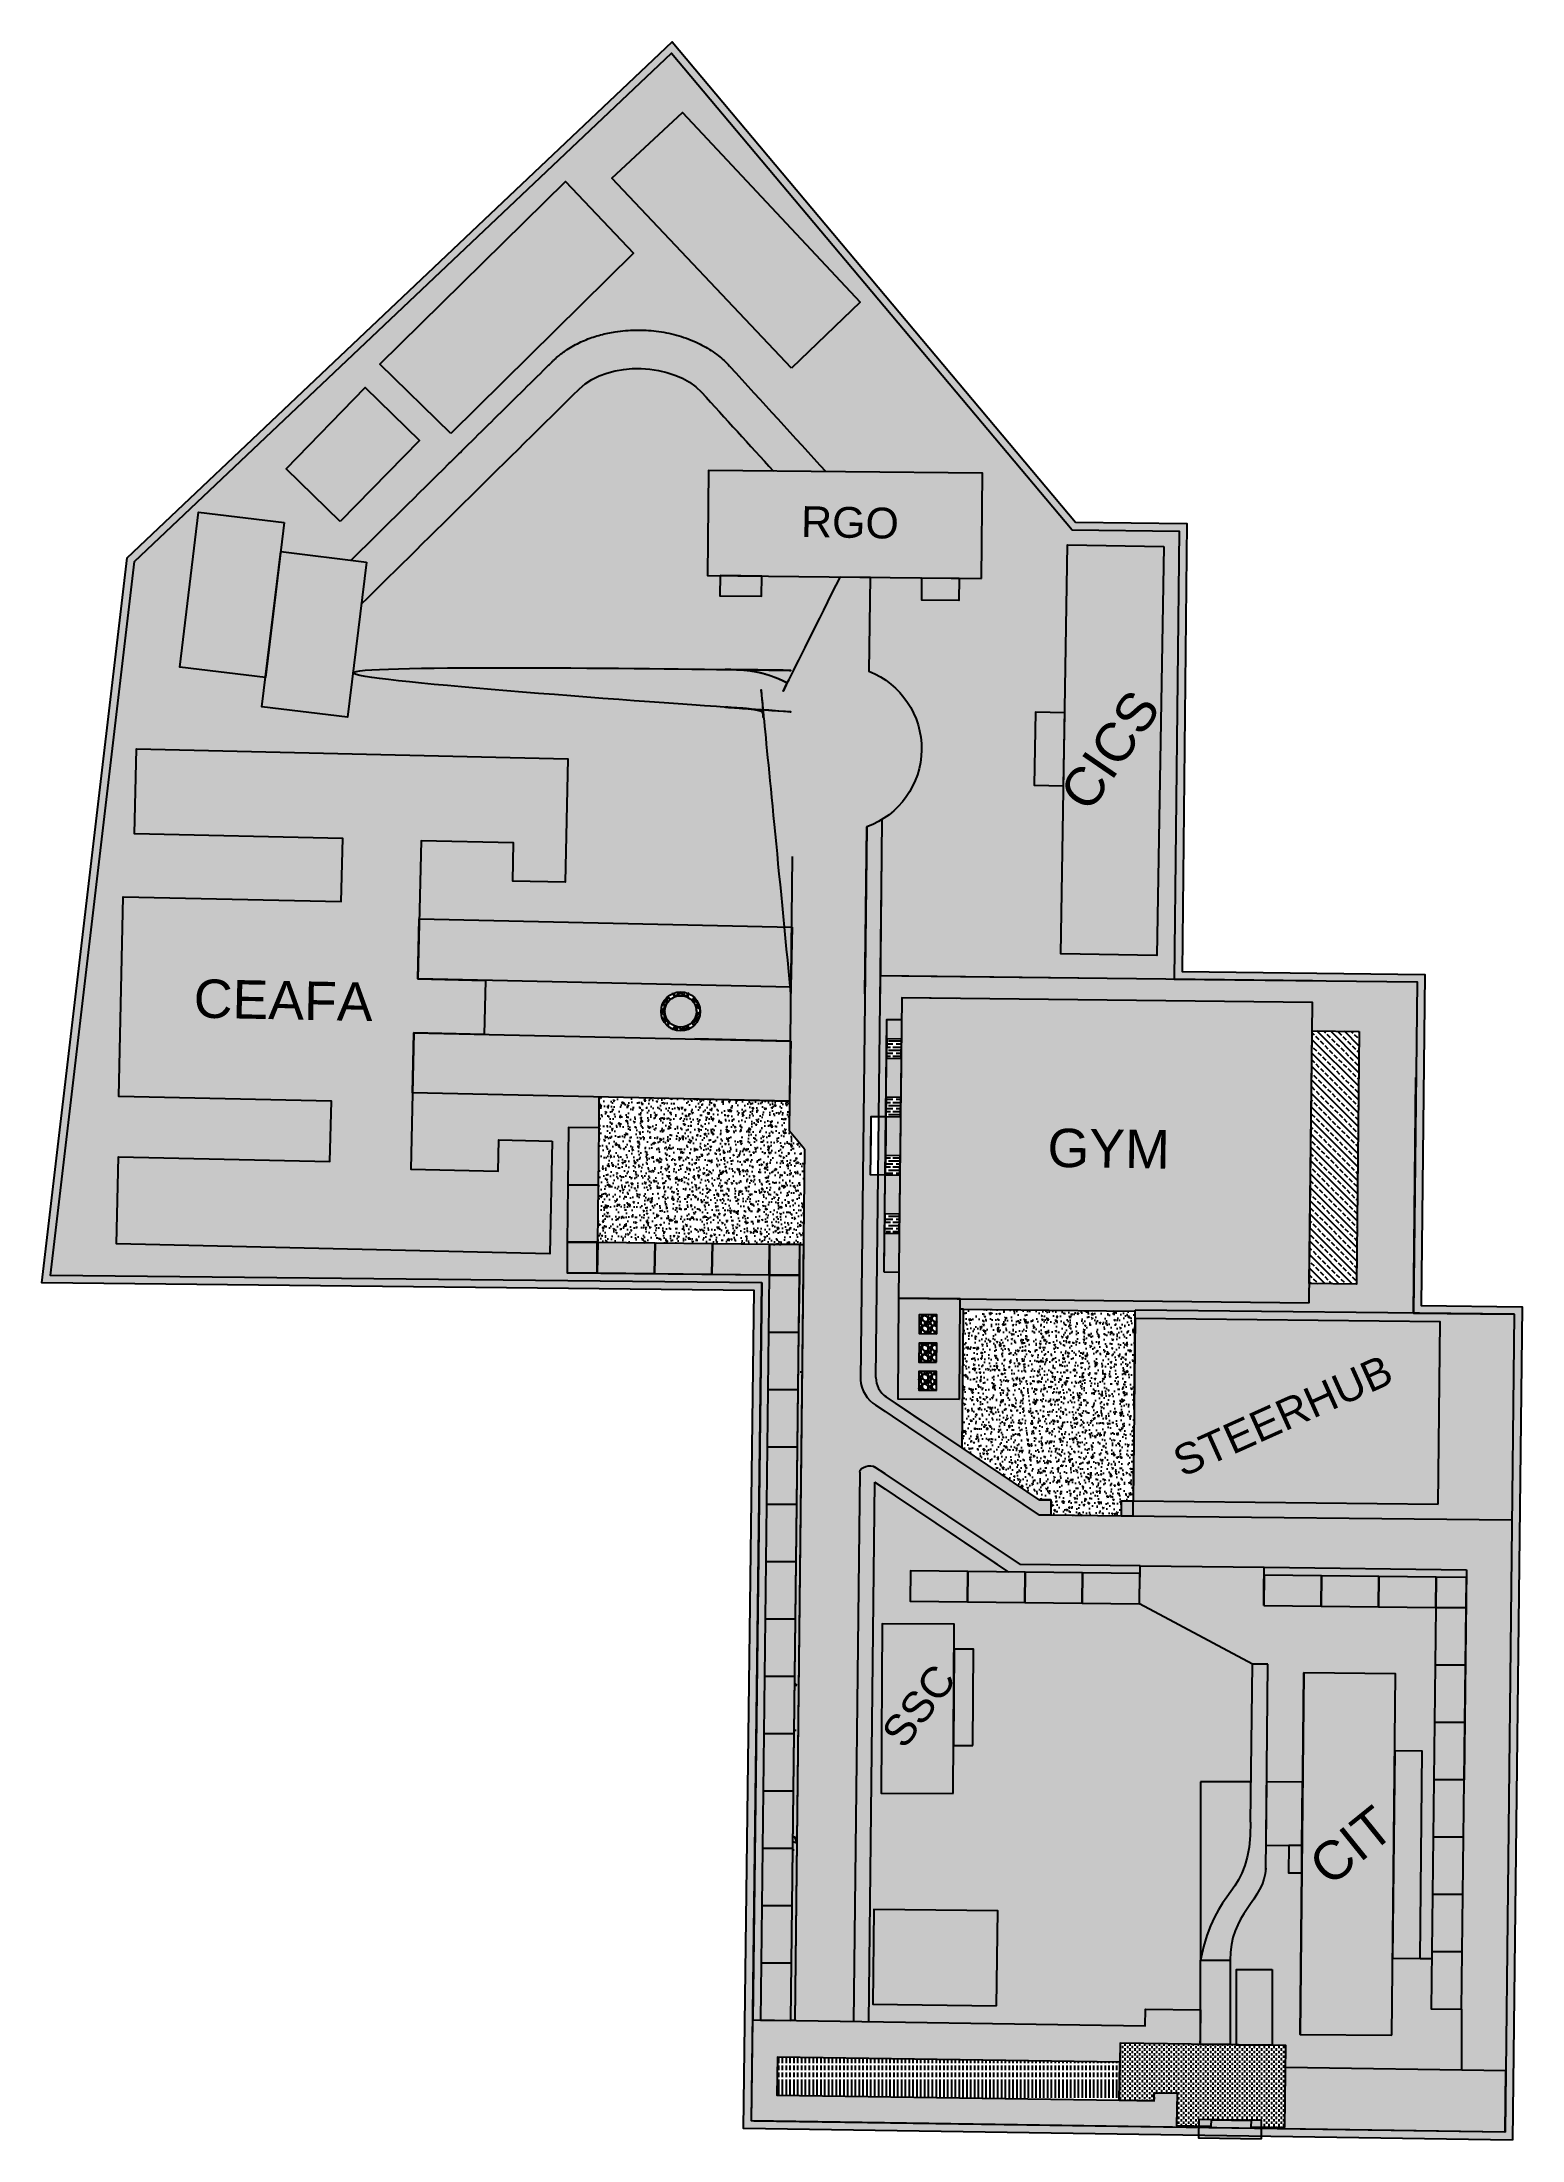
# Model space of a CAD drawing. Header units: millimetres. Extents: x 101935 to 121190, y 40039 to 67331.
import ezdxf

# ---------------------------------------------------------------- set-up
doc = ezdxf.new("R2010")
doc.units = ezdxf.units.MM
for name, color, linetype in [('color', 7, 'Continuous'), ('Layer1', 7, 'Continuous'), ('TEXT', 255, 'Continuous')]:
    doc.layers.add(name, color=color, linetype=linetype)
doc.styles.get("Standard").update_dxf_attribs({"font": 'arial.ttf'})
pattern_1 = [(320, (83765.74129268479, 151976.7645419255), (-15.93908553890312, -182.184668996004), [19.05, -209.55]), (265, (83765.74129268479, 151976.7645419255), (191.0568452390351, 35.24342142496931), [15.24, -167.64058417]), (10.45144469999998, (83764.41303918479, 151961.5825349255), (175.1177519121951, -146.9412470903533), [16.1900088, -178.0902446]), (316.1842, (83816.5412926848, 151976.7645419255), (-42.0423279327272, -271.0790408921299), [28.575, -314.325]), (6.635557609999964, (83813.03779268479, 151954.1746419255), (247.4261245977215, -237.4041340515031), [24.28502314, -267.13560816]), (261.18415117, (83816.5412926848, 151976.7645419255), (247.4261245855326, -237.4041340649771), [22.85996707, -251.45973192]), (291, (83803.8412926848, 151951.3645419255), (-102.2651981870876, -151.6143912691325), [19.05, -209.55]), (236, (83803.8412926848, 151951.3645419255), (184.1879661223193, -61.80202834764711), [15.24, -167.64]), (341.4514449999999, (83795.3191927848, 151938.7300093255), (81.9227688859052, -213.4164192787162), [16.1900088, -178.0899376]), (307.5, (83765.74129268479, 151976.7645419255), (84.55503887315311, -3.088603250591832), [0, -165.608, 0, -170.18, 0, -168.275]), (277.5, (83765.74129268479, 151976.7645419255), (100.1805748181195, -66.81966251030576), [0, -97.02799999999998, 0, -161.798, 0, -64.13499999999999]), (237.5, (83765.74129268479, 152033.4065419255), (-5.728743992673468, -135.5905951668714), [0, -63.5, 0, -198.12, 0, -262.89]), (227.5, (83765.74129268479, 152058.8065419255), (25.426491033333, -148.129181386018), [0, -82.55, 0, -131.572, 0, -186.69])]
pattern_2 = [(138.0127875, (83892.74129268479, 151885.3245419255), (-1142.999999929089, 1016.000000079791), [17.086072, -1691.52418197825]), (94.96974099999998, (83880.0412926848, 151896.7545419255), (127.0000072348959, -1523.999999397025), [29.32023599999999, -2902.702444676199]), (42.51044709999997, (83877.50129268478, 151925.9645419255), (-1396.999999512298, -1270.000000536374), [20.674076, -2046.736139705]), (177.2736889999999, (83845.75129268478, 151975.4945419255), (2539.999999986657, -127.0000002659867), [26.70022599999999, -2643.321871286899]), (202.83365418, (83819.08129268479, 151976.7645419255), (1523.999999977773, 635.0000000531702), [26.181685, -2591.9903872672]), (267.2736889999999, (83794.9512926848, 151966.6045419255), (127.0000002659869, 2539.999999986657), [26.70022599999999, -2643.321871286899]), (307.69424047, (83793.68129268479, 151939.9345419255), (-1270.00000009502, 1650.999999926795), [35.30968299999999, -3495.65576571235]), (342.25532837, (83815.27129268479, 151911.9945419255), (2793.999999923943, -889.0000002389651), [33.335976, -3300.26283009525]), (31.42956562, (83847.02129268479, 151901.8345419255), (1650.999999911301, 1016.000000144156), [26.79065, -2652.277284935601]), (85.2363583, (83869.88129268479, 151915.8045419255), (-127.0000002194631, -1396.999999979976), [30.585664, -1498.6968475]), (132.3974378, (83872.42129268478, 151946.2845419255), (-1397.000000053199, 1523.999999951233), [39.553896, -3915.83862560885]), (48.81407483, (83844.4812926848, 151849.7645419255), (762.0000000619592, 888.9999999466753), [13.500227, -1336.5282912172]), (81.4692344, (83853.3712926848, 151859.9245419255), (-253.9999997118674, -1651.000000044483), [25.684099, -2542.731949852]), (135, (83857.18129268479, 151885.3245419255), (-127.000000000012, 4.109308991776178e-14), [17.960467, -161.6446554214]), (113.19859051, (83872.42129268478, 151894.2145419255), (253.9999999554666, -635.0000000173045), [9.672065999999997, -957.5311184446997]), (201.80140949, (83868.61129268479, 151903.1045419255), (380.9999999911436, 127.0000000265747), [13.678281, -670.2376495]), (300.96375653, (83855.91129268479, 151898.0245419255), (253.9999999860562, -381.0000000093192), [22.215983, -718.3149076454999]), (71.56505118, (83867.3412926848, 151878.9745419255), (-126.9999999866877, -254.0000000066291), [16.064357, -385.5449058414]), (286.389540334, (83868.61129268479, 151976.7645419255), (381.0000000000119, -1270.000000000007), [22.5044, -2227.94133362695]), (340.34617594, (83874.96129268479, 151955.1745419255), (-1396.99999998352, 508.000000046466), [18.87994699999999, -1869.11078391]), (203.1985905099999, (83892.74129268479, 151878.9745419255), (635.0000000177643, 253.999999955663), [19.344005, -947.8591794446997]), (253.61045967, (83874.96129268479, 151871.3545419255), (380.9999999111432, 1270.000000026614), [22.5044, -2227.941333626999]), (249.44395478, (83789.8712926848, 151976.7645419255), (254.0000000000106, 634.9999999999931), [21.70175999999999, -1063.3867156553]), (204.7751406, (83782.25129268478, 151956.4445419255), (1396.999999656363, 635.0000007558463), [18.183606, -1800.179669036]), (336.80140949, (83765.74129268479, 151877.7045419255), (635.0000000159652, -253.999999960115), [19.344005, -947.8591794446997]), (287.35402464, (83783.52129268479, 151870.0845419255), (-508.0000001066228, 1650.999999967151), [21.289137, -2107.618799009999]), (339.44395478, (83765.74129268479, 151939.9345419255), (-634.9999999982316, 254.0000000044232), [10.85088, -1074.2375956553]), (11.30993247399998, (83765.74129268479, 151885.3245419255), (508.0000000000184, 127.0000000000199), [6.47573, -641.0997482263001]), (75.96375653200002, (83772.0912926848, 151886.5945419255), (-126.9999999999933, -380.9999999999757), [26.181685, -497.45272945345]), (96.00900595999998, (83778.44129268479, 151911.9945419255), (127.0000000664675, -1269.999999993268), [24.26334999999999, -2402.068243166849]), (213.69006753, (83844.4812926848, 151898.0245419255), (253.9999999911851, 127.0000000176484), [18.316194, -439.588817984]), (263.15722659, (83829.24129268479, 151887.8645419255), (-253.9999998869701, -2159.000000013284), [31.977838, -3165.80045325155]), (330.9453958999999, (83825.43129268479, 151856.1145419255), (-888.9999999920126, 508.0000000139844), [13.075412, -1294.4696159055]), (360, (83836.86129268479, 151849.7645419255), (127, 127), [7.62, -119.38]), (30.25643715999999, (83782.25129268478, 151914.5345419255), (-889.00000003549, -507.9999999378581), [17.643348, -1746.69703866]), (318.0127874999999, (83797.49129268479, 151923.4245419255), (1142.99999992551, -1016.000000083767), [34.172144, -1674.43810997825]), (270, (83822.89129268478, 151900.5645419255), (127, -127), [33.02, -93.97999999999999]), (235.3048465, (83822.89129268478, 151867.5445419255), (-888.9999993127291, -1270.000000481076), [20.080478, -1987.965836207]), (164.0546040999999, (83811.46129268479, 151851.0345419255), (-508.0000000022374, 126.9999999911279), [18.491454, -906.0825019386]), (117.64597536, (83793.68129268479, 151856.1145419255), (-1269.999999831537, 2413.000000088668), [30.10725499999999, -2980.6232211469]), (85.42607873999998, (83779.71129268479, 151882.7845419255), (126.9999999999742, 1650.999999999941), [31.851473, -3153.292322812])]

msp = doc.modelspace()

# ---------------------------------------------------------------- texts
at = {"layer": 'TEXT'}
for s, width, insert, char_height, attachment_point, rotation in [('RGO', 2072.078004523268, (111814.5600574603, 61293.59172088702), 400, 1, 358.86649705545454), ('CICS', 2072.078004523267, (116092.2824336518, 58947.51020605423), 499.9999999999999, 3, 55.55396879779839), ('CEAFA', 2072.078004523268, (103914.8793643799, 55139.62215958704), 500, 1, 358.85153437733527), ('GYM', 2072.078004523267, (115020.7430746911, 53197.42990024156), 499.9999999999999, 1, 359.170743625439), ('STEERHUB', 2072.078004523267, (116607.1044906157, 49020.53741191179), 399.9999999999999, 1, 24.22368937678359), ('SSC', 2072.078004523268, (112833.4550280365, 45351.34755899268), 400, 1, 52.798697697326936), ('CIT', 2072.078004523268, (118371.7001444853, 43710.87292726924), 500, 1, 38.90173527084489)]:
    msp.add_mtext_dynamic_manual_height_columns(s, width=width, gutter_width=12.5, heights=[0], dxfattribs=dict(at, insert=insert, char_height=char_height, attachment_point=attachment_point, rotation=rotation))

# ---------------------------------------------------------------- hatches: boundary and pattern name
h = msp.add_hatch(color=8)
h.dxf.hatch_style = 1
edge = h.paths.add_edge_path()
edge.add_line((112867.1988499854, 57218.28037431172), (112844.187881656, 55182.07371754663))
edge.add_line((112844.187881656, 55182.07371754663), (115792.2102759412, 55148.8034943221))
edge.add_line((115792.2102759412, 55148.8034943221), (116665.7154306429, 55138.94545812093))
edge.add_line((116665.7154306429, 55138.94545812093), (116729.4200356662, 60967.70747620054))
edge.add_line((116729.4200356662, 60967.70747620054), (115335.2201152788, 60983.44186908059))
edge.add_line((115335.2201152788, 60983.44186908059), (110125.2960413178, 67185.20639934315))
edge.add_line((110125.2960413178, 67185.20639934315), (103138.4024900373, 60570.70602308992))
edge.add_line((103138.4024900373, 60570.70602308992), (102046.9318137911, 51286.79948380654))
edge.add_line((102046.9318137911, 51286.79948380654), (111300.567884346, 51190.02418320827))
edge.add_line((111300.567884346, 51190.02418320827), (111183.0733292278, 41600.18808346999))
edge.add_line((111183.0733292278, 41600.18808346999), (111283.0545626074, 41598.68902321772))
edge.add_line((111283.0545626074, 41598.68902321772), (111291.8208007491, 42343.69127993571))
edge.add_line((111291.8208007491, 42343.69127993571), (111300.5967418876, 43089.51814972375))
edge.add_line((111300.5967418876, 43089.51814972375), (111309.3726830261, 43835.34501951179))
edge.add_line((111309.3726830261, 43835.34501951179), (111318.1486241647, 44581.17188929983))
edge.add_line((111318.1486241647, 44581.17188929983), (111326.9245653032, 45326.99875908787))
edge.add_line((111326.9245653032, 45326.99875908787), (111335.7005064417, 46072.82562887591))
edge.add_line((111335.7005064417, 46072.82562887591), (111344.4764475803, 46818.65249866396))
edge.add_line((111344.4764475803, 46818.65249866396), (111353.2523887188, 47564.479368452))
edge.add_line((111353.2523887188, 47564.479368452), (111362.0283298573, 48310.30623824004))
edge.add_line((111362.0283298573, 48310.30623824004), (111370.8042709959, 49056.13310802808))
edge.add_line((111370.8042709959, 49056.13310802808), (111379.5802121344, 49801.95997781612))
edge.add_line((111379.5802121344, 49801.95997781612), (111388.3561532729, 50547.78684760416))
edge.add_line((111388.3561532729, 50547.78684760416), (111397.1320944115, 51293.6137173922))
edge.add_line((111397.1320944115, 51293.6137173922), (108769.285651809, 51319.94154080781))
edge.add_line((108769.285651809, 51319.94154080781), (108769.285651809, 51719.60341436529))
edge.add_line((108769.285651809, 51719.60341436529), (108778.0615929476, 52465.43028415331))
edge.add_line((108778.0615929476, 52465.43028415331), (108786.8375340861, 53211.25715394135))
edge.add_line((108786.8375340861, 53211.25715394135), (109181.851387484, 53206.60913378178))
edge.add_line((109181.851387484, 53206.60913378178), (109181.851387484, 53608.00872889932))
edge.add_line((109181.851387484, 53608.00872889932), (106755.2502301544, 53660.49605368084))
edge.add_line((106755.2502301544, 53660.49605368084), (106732.872531721, 52667.61229605121))
edge.add_line((106732.872531721, 52667.61229605121), (107868.8032878638, 52642.01059221954))
edge.add_line((107868.8032878638, 52642.01059221954), (107877.9553017035, 53048.0794253518))
edge.add_line((107877.9553017035, 53048.0794253518), (108574.392334502, 53032.38306837343))
edge.add_line((108574.392334502, 53032.38306837343), (108541.3923734538, 51568.19650670457))
edge.add_line((108541.3923734538, 51568.19650670457), (102904.0848281645, 51695.25062281347))
edge.add_line((102904.0848281645, 51695.25062281347), (102929.6061340314, 52827.61417415302))
edge.add_line((102929.6061340314, 52827.61417415302), (105681.6037188313, 52765.58941891987))
edge.add_line((105681.6037188313, 52765.58941891987), (105699.3052682266, 53550.99552007986))
edge.add_line((105699.3052682266, 53550.99552007986), (102933.6686512163, 53613.32767297904))
edge.add_line((102933.6686512163, 53613.32767297904), (102992.2411575122, 56212.151243603))
edge.add_line((102992.2411575122, 56212.151243603), (105828.409612693, 56148.2294381464))
edge.add_line((105828.409612693, 56148.2294381464), (105846.8961037366, 56968.4628838449))
edge.add_line((105846.8961037366, 56968.4628838449), (103140.2000814042, 57029.46662861669))
edge.add_line((103140.2000814042, 57029.46662861669), (103165.0945145944, 58134.01625169339))
edge.add_line((103165.0945145944, 58134.01625169339), (108776.5576541909, 58007.54461899441))
edge.add_line((108776.5576541909, 58007.54461899441), (108740.3148193346, 56399.47387988944))
edge.add_line((108740.3148193346, 56399.47387988944), (108059.0349356839, 56414.82862375336))
edge.add_line((108059.0349356839, 56414.82862375336), (108070.2327280052, 56911.66730224004))
edge.add_line((108070.2327280052, 56911.66730224004), (106865.9420914742, 56938.80970686022))
edge.add_line((106865.9420914742, 56938.80970686022), (106843.049508484, 55923.08086017767))
edge.add_line((106843.049508484, 55923.08086017767), (111688.8093408994, 55817.80241806622))
edge.add_line((111688.8093408994, 55817.80241806622), (111699.1895652098, 56736.33316119108))
edge.add_spline(control_points=[(111688.8093408994, 55817.80241806623), (111694.1343789127, 56289.00717985971), (111699.4594169261, 56760.21194165319), (111704.7844549394, 57231.41670344667)], knot_values=[0.3803419505923582, 0.3803419505923582, 0.3803419505923582, 0.3803419505923582, 1, 1, 1, 1], weights=[1, 1, 1, 1], degree=3, periodic=0)
edge.add_spline(control_points=[(111704.7844549394, 57231.41670344667), (111224.6763910657, 57544.83301158692), (111072.3386610632, 58097.57775486587), (111324.0998777852, 58612.69892989122)], knot_values=[1, 1, 1, 1, 2.447053182701886, 2.447053182701886, 2.447053182701886, 2.447053182701886], weights=[1, 0.8329837857589584, 0.8329837857589584, 1], degree=3, periodic=0)
edge.add_spline(control_points=[(111324.0998777852, 58612.69892989122), (111222.4580652771, 58645.82087655985), (111103.4662500288, 58663.42542259331), (110978.1108723346, 58665.45177867105)], knot_values=[2.447053182701886, 2.447053182701886, 2.447053182701886, 2.447053182701886, 273.2425657028861, 273.2425657028861, 273.2425657028861, 273.2425657028861], weights=[1, 1, 1, 1], degree=3, periodic=0)
edge.add_spline(control_points=[(110978.1108723346, 58665.45177867105), (109298.1349093422, 58703.17494014831), (107618.1589463498, 58740.89810162554), (105938.1829833574, 58778.62126310277)], knot_values=[273.2425657028861, 273.2425657028861, 273.2425657028861, 273.2425657028861, 274.2425657028861, 274.2425657028861, 274.2425657028861, 274.2425657028861], weights=[1, 1, 1, 1], degree=3, periodic=0)
edge.add_line((105938.1829833574, 58778.62126310277), (105910.130190801, 58548.3206179675))
edge.add_line((105910.130190801, 58548.3206179675), (104795.2853556379, 58684.1192427393))
edge.add_line((104795.2853556379, 58684.1192427393), (104841.347957904, 59062.27221974381))
edge.add_line((104841.347957904, 59062.27221974381), (103726.5031227409, 59198.07084451561))
edge.add_line((103726.5031227409, 59198.07084451561), (103972.170334827, 61214.88672187303))
edge.add_line((103972.170334827, 61214.88672187303), (105087.0151699901, 61079.08809710124))
edge.add_line((105087.0151699901, 61079.08809710124), (105040.952567724, 60700.93512009672))
edge.add_line((105040.952567724, 60700.93512009672), (105956.9100542628, 60589.36285183285))
edge.add_spline(control_points=[(105956.9100542628, 60589.36285183286), (105974.1948733347, 60606.42911150903), (105991.4796924066, 60623.4953711852), (106415.4972149628, 61042.15136735771), (106822.2299184473, 61443.74110385404), (107257.2921518461, 61873.30215506381), (107285.6216817605, 61901.27346977725), (107370.6102715038, 61985.18741391751), (107427.2693313327, 62041.13004334434), (107597.2465108193, 62208.95793162484), (107710.564630477, 62320.8431904785), (108050.5189894502, 62656.4989670395), (108277.1552287656, 62880.26948474684), (108506.592611814, 63106.80572688191), (108509.3937555469, 63109.57145130965), (108517.7971867456, 63117.86862459287), (108523.3994742114, 63123.40007344834), (108540.2063366089, 63139.99442001477), (108551.4109115405, 63151.05731772572), (108565.186235263, 63164.65845817122), (108567.7569840539, 63167.19670090577), (108571.1425939481, 63170.53950116168), (108571.9574550514, 63171.34405868304), (108573.0306782912, 63172.40371145835), (108573.2890404276, 63172.65880671229), (108574.0641268368, 63173.42409247415), (108574.5808511097, 63173.93428298205), (108575.1529218662, 63174.49912014019), (108575.2082683498, 63174.55376679044), (108575.2748015635, 63174.6194587191), (108575.2859882935, 63174.6305039975), (108575.3026374793, 63174.6469426612), (108575.3121520892, 63174.6563369628), (108575.3121563351, 63174.65634115502), (108575.312158458, 63174.65634325113), (108575.3121648269, 63174.65634953947), (108575.3121690728, 63174.65635373168), (108575.3121818105, 63174.65636630835), (108575.3121903024, 63174.6563746928), (108575.3122157778, 63174.65639984612), (108575.3122327614, 63174.65641661499), (108575.3122837124, 63174.65646692163), (108575.3123176796, 63174.65650045942), (108575.3124195815, 63174.65660107268), (108575.312487516, 63174.65666814818), (108575.3126913197, 63174.65686937467), (108575.3128271889, 63174.65700352562), (108575.3132347964, 63174.65740597835), (108575.3135065348, 63174.65767428), (108575.3143217505, 63174.65847918448), (108575.314865228, 63174.65901578682), (108575.3164956617, 63174.66062559189), (108575.3175826191, 63174.66169879267), (108575.320843496, 63174.66491838721), (108575.3230174204, 63174.66706477317), (108575.3295392124, 63174.67350389992), (108575.3338870992, 63174.67779660954), (108575.3469308359, 63174.6906746137), (108575.3556267621, 63174.69925978358), (108575.3817148459, 63174.72501479455), (108575.3991073087, 63174.74218413695), (108575.4512859177, 63174.79369016949), (108575.4860732845, 63174.82802486494), (108575.5904402655, 63174.93102097287), (108575.6600247604, 63174.99967440689), (108575.8687977552, 63175.20560279701), (108576.008005765, 63175.34284584119), (108576.4257077312, 63175.75444734179), (108576.7042796243, 63176.02867816616), (108577.5403062275, 63176.85086023735), (108578.0980718611, 63177.39830108167), (108579.7726058893, 63179.03858303784), (108580.8906114034, 63180.12938356306), (108584.2495241882, 63183.39363141781), (108586.4953275703, 63185.55892487496), (108593.251909026, 63192.02226438595), (108597.7818562612, 63196.28776731651), (108611.4451469212, 63208.95478639788), (108620.6519037912, 63217.22678168), (108648.5412804669, 63241.53138319009), (108667.4924293186, 63257.05225959107), (108705.9938158452, 63286.77554339106), (108725.5440835621, 63300.9781285333), (108773.988918551, 63334.1820375984), (108803.1552899977, 63352.493221625), (108862.291129419, 63386.65169472208), (108892.2610942843, 63402.49954063812), (108952.8237828492, 63431.90908315383), (108983.4169822646, 63445.47107188546), (109045.0899677643, 63470.47054242021), (109076.1701478025, 63481.9081377637), (109138.7118592871, 63502.79860769591), (109170.1736887602, 63512.25149078644), (109233.3939947076, 63529.28890478556), (109265.1526823917, 63536.87339179993), (109328.8949404623, 63550.26768237696), (109360.8786528108, 63556.0774232929), (109437.215361687, 63567.88295151306), (109481.6412338473, 63573.10849299627), (109570.6431189847, 63580.44966873262), (109615.2193689156, 63582.56508233835), (109704.3720751654, 63583.75688424824), (109748.9486627095, 63582.83317810117), (109837.9526084946, 63577.96137918222), (109882.3800866651, 63574.01332746874), (109970.9334691708, 63563.0520525129), (110015.0595725582, 63556.03899765181), (110102.8505310695, 63538.84831659977), (110146.5157705102, 63528.67095354245), (110233.2096890233, 63504.98700454039), (110276.2390739188, 63491.48069118802), (110361.4545486404, 63460.90048823215), (110403.6418265112, 63443.82668683497), (110479.0171957022, 63409.39706783702), (110512.395483173, 63392.70699096202), (110578.2314517232, 63356.56620566279), (110610.6899158764, 63337.11501409658), (110674.4297430417, 63295.22175148583), (110705.7119256728, 63272.7786986077), (110761.5401835777, 63228.77679721409), (110786.3236404094, 63207.72091797026), (110834.5840610377, 63163.27798622257), (110858.0610294074, 63139.89009987166), (110882.1237214487, 63113.78437024212), (110883.5166082277, 63112.26532153894), (110884.9063729465, 63110.74171231252)], knot_values=[0.1757339267428408, 0.1757339267428408, 0.1757339267428408, 0.1757339267428408, 0.1920575730765105, 0.1920575730765105, 0.5761727192295316, 0.5761727192295316, 0.6029269030714139, 0.6029269030714139, 0.6564352707551787, 0.6564352707551787, 0.7634520061227082, 0.7634520061227082, 0.9774854768577673, 0.9774854768577673, 0.9801308548299449, 0.9801308548299449, 0.9854216107743, 0.9854216107743, 0.9960031226630104, 0.9960031226630104, 0.9984309174753421, 0.9984309174753421, 0.999200465852259, 0.999200465852259, 0.9994444610091288, 0.9994444610091288, 0.9999324513228683, 0.9999324513228683, 0.9999847201040047, 0.9999847201040047, 0.9999952847632699, 0.9999952847632699, 1.000000443463292, 1.000000443463292, 1.000005602163313, 1.000005602163313, 1.000015919563357, 1.000015919563357, 1.000036554363444, 1.000036554363444, 1.000077823963617, 1.000077823963617, 1.000160363163965, 1.000160363163965, 1.00032544156466, 1.00032544156466, 1.000655598366049, 1.000655598366049, 1.001315911968829, 1.001315911968829, 1.002636539174388, 1.002636539174388, 1.005277793585507, 1.005277793585507, 1.010560302407744, 1.010560302407744, 1.021125320052217, 1.021125320052217, 1.042255355341164, 1.042255355341164, 1.084515425919059, 1.084515425919059, 1.169035567074848, 1.169035567074848, 1.338075849386425, 1.338075849386425, 1.676156414009581, 1.676156414009581, 2.352317543255891, 2.352317543255891, 3.704639801748512, 3.704639801748512, 6.409284318733755, 6.409284318733755, 11.81857335270424, 11.81857335270424, 22.63715142064521, 22.63715142064521, 44.27430755652715, 44.27430755652715, 87.54861982829104, 87.54861982829104, 130.8229321000549, 130.8229321000549, 193.4273787835816, 193.4273787835816, 256.0318254671082, 256.0318254671082, 318.6362721506349, 318.6362721506349, 381.2407188341615, 381.2407188341615, 443.8451655176881, 443.8451655176881, 506.4496122012148, 506.4496122012148, 569.0540588847415, 569.0540588847415, 655.4952164894678, 655.4952164894678, 741.9363740941941, 741.9363740941941, 828.3775316989204, 828.3775316989204, 914.8186893036467, 914.8186893036467, 1001.259846908373, 1001.259846908373, 1087.701004513099, 1087.701004513099, 1174.142162117826, 1174.142162117826, 1260.583319722552, 1260.583319722552, 1330.642695002144, 1330.642695002144, 1400.702070281736, 1400.702070281736, 1470.761445561329, 1470.761445561329, 1528.856841038757, 1528.856841038757, 1586.952236516185, 1586.952236516185, 1590.530140391074, 1590.530140391074, 1590.530140391074, 1590.530140391074], degree=3, periodic=0)
edge.add_spline(control_points=[(110884.9063729465, 63110.74171231252), (111301.045106615, 62654.52577480885), (111717.1838402835, 62198.30983730519), (112133.3225739519, 61742.09389980152)], knot_values=[1590.530140391074, 1590.530140391074, 1590.530140391074, 1590.530140391074, 1591.152563881257, 1591.152563881257, 1591.152563881257, 1591.152563881257], degree=3, periodic=0)
edge.add_line((112133.3225739519, 61742.09389980159), (114170.0991687242, 61720.82081983822))
edge.add_line((114170.0991687242, 61720.82081983822), (114155.8179084816, 60353.47125616057))
edge.add_line((114155.8179084816, 60353.47125616057), (113866.595677676, 60356.49203303856))
edge.add_line((113866.595677676, 60356.49203303856), (113863.5369445338, 60063.6357054885))
edge.add_line((113863.5369445338, 60063.6357054885), (113379.5501529006, 60068.69069764919))
edge.add_line((113379.5501529006, 60068.69069764919), (113382.6088860428, 60361.54702519924))
edge.add_line((113382.6088860428, 60361.54702519924), (112707.1510475422, 60368.6018335897))
edge.add_line((112707.1510475422, 60368.6018335897), (112693.3141037661, 59144.19108203529))
edge.add_arc((112296.305901993, 58137.54127102206), 1082.108753447683, -58.15828270108602, 68.47643723075117, ccw=False)
h.paths.add_polyline_path([(114860.3536853813, 58612.52256722453), (115240.2491953252, 58604.93045477213), (115276.7890461946, 60789.95445705429), (116529.4200356662, 60767.70747620054), (116440.4539685795, 55447.68050981224), (115187.8229791079, 55469.92749066601), (115224.3628299773, 57654.95149294817), (114843.5423300255, 57662.55997481958)], flags=16)
h.paths.add_polyline_path([(111687.8020782625, 63085.32245546108), (109347.7139203949, 65557.3351473657), (110268.5510143089, 66412.5325392941), (112580.6484272094, 63945.43997043354)], flags=16)
h.paths.add_polyline_path([(107252.7308173386, 62235.66456703158), (106329.4516961434, 63141.30002166644), (108743.5679687948, 65514.74386001765), (109631.5194295625, 64584.37438008472)], flags=16)
h.paths.add_polyline_path([(106844.6401492404, 62145.90862380495), (105813.0163678106, 61093.24635231118), (105112.6245981806, 61776.40616809489), (106141.6055007295, 62836.51201069038)], flags=16)
h = msp.add_hatch(color=8)
h.dxf.hatch_style = 1
edge = h.paths.add_edge_path()
edge.add_spline(control_points=[(110978.1108723346, 59165.45177867105), (111209.8150555808, 59161.1324663882), (111439.1405238741, 59097.36365401384), (111632.0879850483, 58991.80932795597)], knot_values=[276.2425657028861, 276.2425657028861, 276.2425657028861, 276.2425657028861, 853.4611484688729, 853.4611484688729, 853.4611484688729, 853.4611484688729], weights=[1, 1, 1, 1], degree=3, periodic=0)
edge.add_spline(control_points=[(111632.0879850483, 58991.80932795597), (111827.1917509155, 59143.50810201233), (112061.4100723205, 59222.37365484746), (112308.5339242847, 59219.58093284546)], knot_values=[853.4611484688729, 853.4611484688729, 853.4611484688729, 853.4611484688729, 854.1333368327788, 854.1333368327788, 854.1333368327788, 854.1333368327788], weights=[1, 0.9627000073813247, 0.9627000073813247, 1], degree=3, periodic=0)
edge.add_spline(control_points=[(112308.5339242847, 59219.58093284546), (112312.8774183449, 59603.93031755727), (112317.2209124051, 59988.27970226908), (112321.5644064653, 60372.62908698089)], knot_values=[854.1333368327788, 854.1333368327788, 854.1333368327788, 854.1333368327788, 855.1333368327788, 855.1333368327788, 855.1333368327788, 855.1333368327788], weights=[1, 1, 1, 1], degree=3, periodic=0)
edge.add_line((112321.5644064653, 60372.62908698092), (111298.2657634638, 60383.31691298739))
edge.add_line((111298.2657634638, 60383.31691298739), (111295.5365854545, 60122.01361784505))
edge.add_line((111295.5365854545, 60122.01361784505), (110753.0290466754, 60127.67982899596))
edge.add_line((110753.0290466754, 60127.67982899596), (110755.7582246846, 60388.98312413829))
edge.add_line((110755.7582246846, 60388.98312413829), (110591.9888977115, 60390.69361020593))
edge.add_line((110591.9888977115, 60390.69361020593), (110606.2701579541, 61758.04317388358))
edge.add_line((110606.2701579541, 61758.04317388358), (111450.0518394626, 61749.23030985694))
edge.add_spline(control_points=[(111450.0518394626, 61749.23030985688), (111138.534517182, 62090.7490288188), (110827.0171949014, 62432.2677477807), (110515.4998726208, 62773.7864667426)], knot_values=[1590.530140391074, 1590.530140391074, 1590.530140391074, 1590.530140391074, 1590.996080432937, 1590.996080432937, 1590.996080432937, 1590.996080432937], weights=[1, 1, 1, 1], degree=3, periodic=0)
edge.add_spline(control_points=[(110515.4998726208, 62773.7864667426), (110158.4328600899, 63165.24164429204), (109303.6409142722, 63191.12521643615), (108926.6089435818, 62818.86065923888)], knot_values=[1, 1, 1, 1, 1590.530140391074, 1590.530140391074, 1590.530140391074, 1590.530140391074], weights=[1, 1, 1, 1], degree=3, periodic=0)
edge.add_spline(control_points=[(108926.6089435818, 62818.86065923888), (107980.7564583703, 61884.96808791037), (107034.9039731589, 60951.07551658186), (106089.0514879475, 60017.18294525333)], knot_values=[0.1067443987569565, 0.1067443987569565, 0.1067443987569565, 0.1067443987569565, 1, 1, 1, 1], weights=[1, 1, 1, 1], degree=3, periodic=0)
edge.add_line((106089.0514879475, 60017.18294525334), (105998.921572237, 59277.25740335319))
edge.add_spline(control_points=[(105998.921572237, 59277.25740335319), (107658.6513389362, 59239.98886179247), (109318.3811056354, 59202.72032023176), (110978.1108723346, 59165.45177867105)], knot_values=[275.2425657028861, 275.2425657028861, 275.2425657028861, 275.2425657028861, 276.2425657028861, 276.2425657028861, 276.2425657028861, 276.2425657028861], weights=[1, 1, 1, 1], degree=3, periodic=0)
h = msp.add_hatch(color=8)
h.dxf.hatch_style = 1
h.paths.add_polyline_path([(113069.0586788192, 49681.55230383152), (113077.8237303609, 50990.73415775561), (113081.5955606406, 51324.95013390908), (112891.131186621, 51327.09964004996), (112896.8640907736, 51835.08330195755), (112905.3865329422, 52590.24356034827), (112814.9094067967, 52591.26464966882), (112785.1371870791, 49956.76482732604, 0.2529227864140923), (112917.9141314782, 49704.29074064689), (113404.6768730801, 49377.53904886563), (113906.0142526382, 49041.00376601986), (113925.3620771402, 50750.52381798035), (113925.3620771402, 50847.99405582748), (113880.9620821536, 50847.99405582748), (113873.1166432507, 49676.16908722211)])
h = msp.add_hatch(color=8)
h.dxf.hatch_style = 1
edge = h.paths.add_edge_path()
edge.add_line((119495.1397790285, 41400.63459961259), (118301.7087163013, 41413.04555922617))
edge.add_line((118301.7087163013, 41413.04555922617), (118323.5625915469, 43514.50220488831))
edge.add_line((118323.5625915469, 43514.50220488831), (118152.03966026, 43516.28593939924))
edge.add_line((118152.03966026, 43516.28593939924), (118155.7380641957, 43871.92243140331))
edge.add_line((118155.7380641957, 43871.92243140331), (117858.547547931, 43875.01303262035))
edge.add_line((117858.547547931, 43875.01303262035), (117854.9817069961, 43532.12372599398))
edge.add_spline(control_points=[(117854.9817069961, 43532.12372599398), (117808.1821112343, 43151.03158859621), (117377.114288266, 42953.76428989004), (117394.4748089322, 42376.90555845681)], knot_values=[46.5285386742197, 46.5285386742197, 46.5285386742197, 46.5285386742197, 1309.680628927461, 1309.680628927461, 1309.680628927461, 1309.680628927461], degree=3, periodic=0)
edge.add_line((117394.4748089322, 42376.90555845681), (117394.4748089322, 41278.62803108728))
edge.add_line((117394.4748089322, 41278.62803108728), (117473.0035111859, 41277.47895981419))
edge.add_line((117473.0035111859, 41277.47895981419), (117473.0035111859, 42256.57156451288))
edge.add_line((117473.0035111859, 42256.57156451288), (117938.4257156421, 42256.57156451288))
edge.add_line((117938.4257156421, 42256.57156451288), (117938.4257156421, 41270.66866918599))
edge.add_line((117938.4257156421, 41270.66866918599), (118118.6047266913, 41268.03219972107))
edge.add_line((118118.6047266913, 41268.03219972107), (118114.466299706, 40985.20788051972))
edge.add_line((118114.466299706, 40985.20788051972), (120400.5546295974, 40950.92576262157))
edge.add_line((120400.5546295974, 40950.92576262157), (120400.5546295974, 41741.80684379826))
edge.add_line((120400.5546295974, 41741.80684379826), (120005.5407761996, 41746.45486395783))
edge.add_line((120005.5407761996, 41746.45486395783), (120013.2479990093, 42401.45627887358))
edge.add_line((120013.2479990093, 42401.45627887358), (119863.8550058158, 42401.45627887359))
edge.add_line((119863.8550058158, 42401.45627887359), (119505.5864636191, 42405.18205453581))
edge.add_line((119505.5864636191, 42405.18205453581), (119495.1397790285, 41400.63459961259))
at = {"layer": 'color', "true_color": 0xc7c8ca}
h = msp.add_hatch(color=9, dxfattribs=at)
h.dxf.hatch_style = 1
h.paths.add_polyline_path([(111687.8020782625, 63085.32245546108), (112580.6484272094, 63945.43997043354), (110268.5510143089, 66412.5325392941), (109347.7139203949, 65557.3351473657)], flags=0)
h.paths.add_polyline_path([(109631.5194295625, 64584.37438008472), (108743.5679687948, 65514.74386001765), (106329.4516961434, 63141.30002166644), (107252.7308173386, 62235.66456703158)], flags=0)
h.paths.add_polyline_path([(105112.6245981806, 61776.40616809489), (105813.0163678106, 61093.24635231118), (106844.6401492404, 62145.90862380495), (106141.6055007295, 62836.51201069038)], flags=0)
h.paths.add_polyline_path([(119876.8449380216, 50893.40556970505), (119925.4718881639, 55202.16349470252), (116766.801939574, 55237.81100351585), (116830.5065445974, 61066.57302159547), (115382.2567865459, 61082.91739972116), (110133.6077117386, 67330.77921149385), (103043.3204791163, 60618.39591501035), (101934.6239513888, 51187.96854040601), (111199.3191517545, 51091.07758250246), (111062.5899232959, 40188.32404162845), (121067.2513099347, 40038.57300146224), (121189.9352640978, 50878.58654785933)])
h.paths.add_polyline_path([(121088.8099347809, 50779.72144057605), (120968.3935487541, 40140.06391857978), (111163.8330022657, 40286.81982399902), (111300.567884346, 51190.02418320827), (102046.9318137911, 51286.79948380654), (103138.4024900373, 60570.70602308992), (110125.2960413178, 67185.20639934315), (115335.2201152788, 60983.44186908059), (116729.4200356662, 60967.70747620054), (116665.7154306429, 55138.94545812093), (119824.3497669291, 55103.29835121406), (119775.7228167869, 50794.5404262166)], flags=16)
edge = h.paths.add_edge_path(flags=0)
edge.add_line((120124.4994529753, 50680.36387930388), (120097.6634138717, 48309.20597688181))
edge.add_line((120097.6634138717, 48309.20597688181), (116130.2154933373, 48354.10833763475))
edge.add_line((116130.2154933373, 48354.10833763475), (116127.9460489814, 48153.58653567344))
edge.add_line((116127.9460489814, 48153.58653567344), (115977.9460489814, 48153.58653567344))
edge.add_line((115977.9460489814, 48153.58653567344), (115980.2154933373, 48354.10833763474))
edge.add_line((115980.2154933373, 48354.10833763474), (116130.2154933373, 48354.10833763475))
edge.add_line((116130.2154933373, 48354.10833763475), (116157.0515324408, 50725.26624005684))
edge.add_line((116157.0515324408, 50725.26624005684), (116158.1545294648, 50822.72399452137))
edge.add_line((116158.1545294648, 50822.72399452137), (113925.3620771402, 50847.99405582748))
edge.add_line((113925.3620771402, 50847.99405582748), (113925.3620771402, 50750.52381798033))
edge.add_line((113925.3620771402, 50750.52381798033), (113906.0142526382, 49041.00376601986))
edge.add_line((113906.0142526382, 49041.00376601986), (114908.6890117543, 48367.93320032832))
edge.add_line((114908.6890117543, 48367.93320032832), (115058.6890117543, 48367.93320032832))
edge.add_line((115058.6890117543, 48367.93320032832), (115058.6890117543, 48167.93320032832))
edge.add_line((115058.6890117543, 48167.93320032832), (114908.6890117543, 48167.93320032832))
edge.add_line((114908.6890117543, 48167.93320032832), (112757.3072655094, 49612.10212529457))
edge.add_spline(control_points=[(112584.8109276999, 49927.89461594382), (112583.3590764536, 49799.42243998188), (112674.3872811652, 49667.76424330665), (112781.0619846632, 49596.15617461283)], knot_values=[0, 0, 0, 0, 385.4411379392973, 385.4411379392973, 385.4411379392973, 385.4411379392973], degree=3, periodic=0)
edge.add_line((112781.0619846631, 49596.15617461284), (114908.6890117543, 48167.93320032832))
edge.add_line((114908.6890117543, 48167.93320032832), (115058.6890117543, 48167.93320032832))
edge.add_line((115058.6890117543, 48167.93320032832), (115058.6890117543, 48366.23554625754))
edge.add_line((115058.6890117543, 48366.23554625754), (114908.6890117543, 48367.93320032832))
edge.add_line((114908.6890117543, 48367.93320032832), (113906.0142526382, 49041.00376601986))
edge.add_line((113906.0142526382, 49041.00376601986), (112917.9141314782, 49704.29074064689))
edge.add_arc((113085.1180323618, 49953.37477371469), 299.999999999998, 179.3525336723914, 236.1275228536722, ccw=False)
edge.add_line((112785.1371870791, 49956.76482732604), (112814.9094067967, 52591.26464966882))
edge.add_line((112814.9094067967, 52591.26464966882), (112905.3865329422, 52590.24356034827))
edge.add_line((112905.3865329422, 52590.24356034827), (112896.8640907736, 51835.08330195755))
edge.add_line((112896.8640907736, 51835.08330195755), (113087.3284647932, 51832.93379581669))
edge.add_line((113087.3284647932, 51832.93379581669), (113121.8815411345, 54894.62779643765))
edge.add_line((113121.8815411345, 54894.62779643765), (113836.9790287162, 54886.55748697009))
edge.add_line((113836.9790287162, 54886.55748697009), (118462.5390107479, 54834.35523320193))
edge.add_line((118462.5390107479, 54834.35523320193), (118458.3829037566, 54466.08909922955))
edge.add_line((118458.3829037566, 54466.08909922955), (119072.8290566365, 54459.15470120549))
edge.add_line((119072.8290566365, 54459.15470120549), (119035.7356109935, 51172.36255380353))
edge.add_line((119035.7356109935, 51172.36255380353), (118421.2894581136, 51179.29695182758))
edge.add_line((118421.2894581136, 51179.29695182758), (118418.4811999743, 50930.4615945199))
edge.add_line((118418.4811999743, 50930.4615945199), (113881.8569847507, 50981.66015414378))
edge.add_line((113881.8569847507, 50981.66015414378), (113873.1166432507, 49676.16908722211))
edge.add_line((113873.1166432507, 49676.16908722211), (113069.0586788192, 49681.55230383152))
edge.add_line((113069.0586788192, 49681.55230383152), (113077.8237303609, 50990.73415775558))
edge.add_line((113077.8237303609, 50990.73415775558), (113081.5955606406, 51324.95013390908))
edge.add_line((113081.5955606406, 51324.95013390908), (112891.131186621, 51327.09964004996))
edge.add_line((112891.131186621, 51327.09964004996), (112896.8640907736, 51835.08330195755))
edge.add_line((112896.8640907736, 51835.08330195755), (112905.3865329422, 52590.24356034827))
edge.add_line((112905.3865329422, 52590.24356034827), (112814.9094067967, 52591.26464966882))
edge.add_line((112814.9094067967, 52591.26464966882), (112785.1371870791, 49956.76482732604))
edge.add_arc((113085.1180323618, 49953.3747737147), 299.9999999999981, 179.3525336723928, 236.127522853673)
edge.add_line((112917.9141314782, 49704.29074064689), (113404.6768730801, 49377.53904886563))
edge.add_line((113404.6768730801, 49377.53904886563), (113906.0142526382, 49041.00376601986))
edge.add_line((113906.0142526382, 49041.00376601986), (113925.3620771402, 50750.52381798036))
edge.add_line((113925.3620771402, 50750.52381798036), (113925.3620771402, 50847.99405582748))
edge.add_line((113925.3620771402, 50847.99405582748), (116158.1545294648, 50822.72399452137))
edge.add_line((116158.1545294648, 50822.72399452137), (116157.0515324408, 50725.26624005684))
edge.add_line((116157.0515324408, 50725.26624005684), (120124.4994529753, 50680.36387930388))
h.paths.add_polyline_path([(120466.6342377268, 47457.60878571241), (120466.6342377268, 47357.60878571232), (120461.9862175672, 46962.59493231452), (120453.2102764287, 46216.76806252649), (120444.4343352901, 45470.94119273845), (120435.6583941516, 44725.11432295041), (120426.8824530131, 43979.28745316237), (120418.1065118745, 43233.46058337433), (120409.330570736, 42487.6337135863), (120400.5546295974, 41741.80684379826), (120005.5407761996, 41746.45486395782), (120014.3167173381, 42492.28173374587), (120023.0926584766, 43238.1086035339), (120031.8685996152, 43983.93547332194), (120040.6445407537, 44729.76234310998), (120049.4204818922, 45475.58921289802), (120058.1964230308, 46221.41608268606), (120066.9723641693, 46967.24295247409), (119321.1454943813, 46976.01889361262), (118575.3186245932, 46984.79483475116), (117829.4917548052, 46993.57077588969), (117834.1397749648, 47388.58462928758), (117835.3162847664, 47488.57078561798)], flags=0)
edge = h.paths.add_edge_path(flags=0)
edge.add_line((119544.0570993019, 46104.49726110179), (119533.6104147112, 45099.94980617857))
edge.add_line((119533.6104147112, 45099.94980617857), (119891.8789569079, 45096.22403051636))
edge.add_line((119891.8789569079, 45096.22403051636), (119863.8550058158, 42401.45627887359))
edge.add_line((119863.8550058158, 42401.45627887359), (119505.5864636191, 42405.18205453581))
edge.add_line((119505.5864636191, 42405.18205453581), (119495.1397790285, 41400.63459961259))
edge.add_line((119495.1397790285, 41400.63459961259), (118301.7087163013, 41413.04555922617))
edge.add_line((118301.7087163013, 41413.04555922617), (118323.5625915469, 43514.50220488831))
edge.add_line((118323.5625915469, 43514.50220488831), (118152.03966026, 43516.28593939924))
edge.add_line((118152.03966026, 43516.28593939924), (118155.7380641957, 43871.92243140331))
edge.add_line((118155.7380641957, 43871.92243140331), (117858.547547931, 43875.01303262035))
edge.add_line((117858.547547931, 43875.01303262035), (117854.9817069961, 43532.12372599398))
edge.add_spline(control_points=[(117854.9817069961, 43532.12372599398), (117808.1821112343, 43151.03158859621), (117377.114288266, 42953.76428989004), (117394.4748089322, 42376.90555845681)], knot_values=[46.5285386742197, 46.5285386742197, 46.5285386742197, 46.5285386742197, 1309.680628927461, 1309.680628927461, 1309.680628927461, 1309.680628927461], degree=3, periodic=0)
edge.add_line((117394.4748089322, 42376.90555845682), (117394.4748089322, 41278.62803108728))
edge.add_line((117394.4748089322, 41278.62803108728), (117473.0035111859, 41277.47895981419))
edge.add_line((117473.0035111859, 41277.47895981419), (117473.0035111859, 42256.57156451288))
edge.add_line((117473.0035111859, 42256.57156451288), (117938.4257156421, 42256.57156451288))
edge.add_line((117938.4257156421, 42256.57156451288), (117938.4257156421, 41270.66866918599))
edge.add_line((117938.4257156421, 41270.66866918599), (118118.6047266913, 41268.03219972107))
edge.add_line((118118.6047266913, 41268.03219972107), (118103.0137953715, 40202.53205875464))
edge.add_line((118103.0137953715, 40202.53205875464), (117663.5891328131, 40208.96194033865))
edge.add_line((117663.5891328131, 40208.96194033865), (117664.8307333127, 40293.81418426397))
edge.add_line((117664.8307333127, 40293.81418426397), (117148.5987102411, 40301.36794958723))
edge.add_line((117148.5987102411, 40301.36794958723), (117147.3989360493, 40219.37415818269))
edge.add_line((117147.3989360493, 40219.37415818269), (116696.1062166965, 40225.97769911338))
edge.add_line((116696.1062166965, 40225.97769911338), (116702.280105231, 40647.90753568868))
edge.add_line((116702.280105231, 40647.90753568868), (116405.9637112178, 40652.24338546509))
edge.add_line((116405.9637112178, 40652.24338546509), (116404.4466998621, 40548.56928285911))
edge.add_line((116404.4466998621, 40548.56928285911), (115950.4092667493, 40555.2129858152))
edge.add_line((115950.4092667493, 40555.2129858152), (111495.8896006626, 40620.39374694903))
edge.add_line((111495.8896006626, 40620.39374694903), (111503.1450485802, 41116.23845439464))
edge.add_line((111503.1450485802, 41116.23845439464), (115957.664714667, 41051.05769326081))
edge.add_line((115957.664714667, 41051.05769326081), (115961.3014945825, 41299.59894029153))
edge.add_line((115961.3014945825, 41299.59894029153), (117005.4727001822, 41284.32010462868))
edge.add_line((117005.4727001822, 41284.32010462868), (117005.4727001822, 42376.90555845681))
edge.add_line((117005.4727001822, 42376.90555845681), (117005.4727001822, 44699.34169789446))
edge.add_line((117005.4727001822, 44699.34169789446), (117664.7974532917, 44699.34169789446))
edge.add_line((117664.7974532917, 44699.34169789446), (117683.0062080677, 46226.94436336496))
edge.add_line((117683.0062080677, 46226.94436336496), (117883.0062080677, 46226.94436336496))
edge.add_line((117883.0062080677, 46226.94436336496), (117867.120066355, 44699.34169789447))
edge.add_line((117867.120066355, 44699.34169789447), (118335.8335139066, 44694.46736216651))
edge.add_line((118335.8335139066, 44694.46736216651), (118350.6260365747, 46116.90822071538))
edge.add_line((118350.6260365747, 46116.90822071538), (119544.0570993019, 46104.49726110179))
h.paths.add_polyline_path([(116214.187215157, 47012.57762336997), (115468.360345369, 47021.35356450851), (114722.5334755809, 47030.12950564704), (113976.7066057929, 47038.90544678557), (113230.8797360049, 47047.68138792411), (113235.5277561644, 47442.695241322), (113981.3546259525, 47433.91930018346), (114727.1814957405, 47425.14335904493), (115473.0083655286, 47416.3674179064), (116218.8352353166, 47407.59147676786)], flags=0)
h.paths.add_polyline_path([(116440.4539685795, 55447.68050981224), (115187.8229791079, 55469.92749066601), (115224.3628299773, 57654.95149294817), (114843.5423300255, 57662.55997481958), (114860.3536853813, 58612.52256722453), (115240.2491953252, 58604.93045477213), (115276.7890461946, 60789.95445705429), (116529.4200356662, 60767.70747620054)], flags=0)
h.paths.add_polyline_path([(113577.4308338971, 50772.24410296766), (113575.7930624994, 50527.62025969218), (113347.0104853443, 50529.15197285687), (113348.6482567419, 50773.77581613237)], flags=0)
h.paths.add_polyline_path([(113574.9545242509, 50402.3729575467), (113573.3167528533, 50157.74911427121), (113344.5341756981, 50159.2808274359), (113346.1719470958, 50403.90467071137)], flags=0)
h.paths.add_polyline_path([(113572.4913163046, 50034.45873246418), (113570.8535449069, 49789.83488918867), (113342.0709677518, 49791.36660235337), (113343.7087391495, 50035.99044562885)], flags=0)
h.paths.add_polyline_path([(113087.3284647932, 51832.93379581669), (112896.8640907736, 51835.08330195755), (112899.6920858198, 52085.66751567603), (112905.4249899723, 52593.65117758363), (112908.2529850185, 52844.23539130208), (112913.985889171, 53352.2190532097), (112916.8138842172, 53602.80326692815), (112922.5467883698, 54110.78692883578), (112925.3747834159, 54361.37114255421), (112928.2412354922, 54615.36297350802), (113118.7056095117, 54613.21346736717), (113115.8391574354, 54359.22163641333), (113113.0111623893, 54108.6374226949), (113107.2782582367, 53600.65376078729), (113104.4502631906, 53350.06954706882), (113098.717359038, 52842.08588516121), (113095.8893639919, 52591.50167144275), (113090.1564598393, 52083.51800953515)], flags=0)
h.paths.add_polyline_path([(114052.7368790523, 46422.2178486974), (114045.0149200245, 45170.22491817146), (113794.2586194255, 45171.77151626477), (113790.3950382091, 44545.35322628242), (112853.8453424819, 44551.12961543091), (112867.4356818309, 46754.5871483096), (113803.985377558, 46748.8107591611), (113801.9805784533, 46423.76444679071)], flags=0)
h.paths.add_polyline_path([(111783.3700066708, 50543.13882744459), (111774.5940655323, 49797.31195765655), (111765.8181243938, 49051.48508786851), (111757.0421832552, 48305.65821808047), (111748.2662421167, 47559.83134829243), (111739.4903009782, 46814.00447850439), (111730.7143598396, 46068.17760871635), (111721.9384187011, 45322.3507389283), (111713.1624775626, 44576.52386914026), (111704.386536424, 43830.69699935222), (111695.6105952855, 43084.87012956418), (111686.834654147, 42339.04325977614), (111678.0587130084, 41593.2163899881), (111283.0448596105, 41597.86441014767), (111291.8208007491, 42343.69127993571), (111300.5967418876, 43089.51814972375), (111309.3726830261, 43835.34501951179), (111318.1486241647, 44581.17188929983), (111326.9245653032, 45326.99875908787), (111335.7005064417, 46072.82562887591), (111344.4764475803, 46818.65249866396), (111353.2523887188, 47564.479368452), (111362.0283298573, 48310.30623824004), (111370.8042709959, 49056.13310802808), (111379.5802121344, 49801.95997781612), (111388.3561532729, 50547.78684760416), (111397.1320944115, 51293.6137173922), (108769.285651809, 51319.94154080781), (108769.285651809, 51719.60341436524), (108778.0615929476, 52465.43028415331), (108786.8375340861, 53211.25715394135), (109181.851387484, 53206.60913378178), (109173.0754463455, 52460.78226399374), (109164.2995052069, 51714.9553942057), (109910.126374995, 51706.17945306716), (110655.953244783, 51697.40351192863), (111401.7801145709, 51688.62757079009), (111792.1459478094, 51688.62757079009), (111792.1459478094, 51288.96569723263)], flags=0)
h.paths.add_polyline_path([(114370.3133384227, 43018.98234248234), (114354.5249458737, 41784.37794781209), (112742.7317035193, 41804.98991430763), (112758.5200960683, 43039.59430897787)], flags=0)
h.paths.add_polyline_path([(109989.0166354861, 54720.22353745552, -1), (110498.1107367279, 54720.22353745552, -1)], flags=0)
h.paths.add_polyline_path([(111295.5365854545, 60122.01361784505), (110753.0290466754, 60127.67982899596), (110755.7582246846, 60388.98312413829), (111298.2657634638, 60383.31691298739)], flags=0)
h.paths.add_polyline_path([(111687.8020782625, 63085.32245546108), (109347.7139203949, 65557.3351473657), (110268.5510143089, 66412.5325392941), (112580.6484272094, 63945.43997043354)], flags=0)
h.paths.add_polyline_path([(107252.7308173386, 62235.66456703158), (106329.4516961434, 63141.30002166644), (108743.5679687948, 65514.74386001765), (109631.5194295625, 64584.37438008472)], flags=0)
h.paths.add_polyline_path([(106844.6401492404, 62145.90862380495), (105813.0163678106, 61093.24635231118), (105112.6245981806, 61776.40616809489), (106141.6055007295, 62836.51201069038)], flags=0)
at = {"layer": 'color'}
h = msp.add_hatch(color=9, dxfattribs=at)
h.dxf.hatch_style = 1
h.paths.add_polyline_path([(114354.5249458737, 41784.37794781209), (114370.3133384227, 43018.98234248234), (112758.5200960683, 43039.59430897787), (112742.7317035193, 41804.98991430763)])
h.paths.add_polyline_path([(111687.8020782625, 63085.32245546108), (112580.6484272094, 63945.43997043354), (110268.5510143089, 66412.5325392941), (109347.7139203949, 65557.3351473657)])
h.paths.add_polyline_path([(106329.4516961434, 63141.30002166644), (107252.7308173386, 62235.66456703158), (109631.5194295625, 64584.37438008472), (108743.5679687948, 65514.74386001765)])
h.paths.add_polyline_path([(106844.6401492404, 62145.90862380495), (106141.6055007295, 62836.51201069038), (105112.6245981806, 61776.40616809489), (105813.0163678106, 61093.24635231118)])
at = {"layer": 'color', "true_color": 0x656565}
h = msp.add_hatch(color=251, dxfattribs=at)
h.dxf.hatch_style = 1
edge = h.paths.add_edge_path()
edge.add_line((114660.3316575062, 47525.92996283896), (116220.0117451182, 47507.57763309826))
edge.add_line((116220.0117451182, 47507.57763309826), (117835.3162847664, 47488.57078561798))
edge.add_line((117835.3162847664, 47488.57078561798), (120466.6342377268, 47457.60878571241))
edge.add_line((120466.6342377268, 47457.60878571241), (120466.6342377268, 47357.60878571241))
edge.add_line((120466.6342377268, 47357.60878571241), (120461.9862175672, 46962.59493231452))
edge.add_line((120461.9862175672, 46962.59493231452), (120435.6583941516, 44725.11432295041))
edge.add_line((120435.6583941516, 44725.11432295041), (120426.8824530131, 43979.28745316237))
edge.add_line((120426.8824530131, 43979.28745316237), (120418.1065118745, 43233.46058337433))
edge.add_line((120418.1065118745, 43233.46058337433), (120409.330570736, 42487.6337135863))
edge.add_line((120409.330570736, 42487.6337135863), (120400.5546295974, 41741.80684379817))
edge.add_line((120400.5546295974, 41741.80684379817), (120400.5546295974, 40950.92576262157))
edge.add_line((120400.5546295974, 40950.92576262157), (120977.4727203854, 40942.27431475433))
edge.add_line((120977.4727203854, 40942.27431475433), (121058.4990637647, 48101.53703854604))
edge.add_line((121058.4990637647, 48101.53703854604), (115977.9460489814, 48153.58653567344))
edge.add_line((115977.9460489814, 48153.58653567344), (115058.6890117543, 48167.93320032832))
edge.add_line((115058.6890117543, 48167.93320032832), (114908.6890117543, 48167.93320032832))
edge.add_line((114908.6890117543, 48167.93320032832), (112757.3072655094, 49612.10212529456))
edge.add_spline(control_points=[(112781.0619846632, 49596.15617461283), (112674.3872811652, 49667.76424330665), (112583.3590764536, 49799.42243998188), (112584.8109276999, 49927.89461594382)], knot_values=[0, 0, 0, 0, 385.4411379392973, 385.4411379392973, 385.4411379392973, 385.4411379392973], degree=3, periodic=0)
edge.add_line((112584.8109276999, 49927.89461594381), (112666.0947180242, 57120.57736515993))
edge.add_arc((112296.305901993, 58137.54127102206), 1082.108753447683, 289.9822983803754, 428.4764372307511)
edge.add_line((112693.3141037661, 59144.19108203529), (112707.1510475422, 60368.60183358971))
edge.add_line((112707.1510475422, 60368.60183358971), (112321.5644064653, 60372.62908698089))
edge.add_spline(control_points=[(112321.5644064653, 60372.62908698089), (112317.2209124051, 59988.27970226908), (112312.8774183449, 59603.93031755727), (112308.5339242847, 59219.58093284546)], knot_values=[854.1333368327788, 854.1333368327788, 854.1333368327788, 854.1333368327788, 855.1333368327788, 855.1333368327788, 855.1333368327788, 855.1333368327788], weights=[1, 1, 1, 1], degree=3, periodic=0)
edge.add_spline(control_points=[(112308.5339242847, 59219.58093284546), (112061.4100723205, 59222.37365484746), (111827.1917509155, 59143.50810201233), (111632.0879850483, 58991.80932795597)], knot_values=[853.4611484688729, 853.4611484688729, 853.4611484688729, 853.4611484688729, 854.1333368327788, 854.1333368327788, 854.1333368327788, 854.1333368327788], weights=[1, 0.9627000073813247, 0.9627000073813247, 1], degree=3, periodic=0)
edge.add_spline(control_points=[(111632.0879850483, 58991.80932795597), (111439.1405238741, 59097.36365401384), (111209.8150555808, 59161.1324663882), (110978.1108723346, 59165.45177867105)], knot_values=[276.2425657028861, 276.2425657028861, 276.2425657028861, 276.2425657028861, 853.4611484688729, 853.4611484688729, 853.4611484688729, 853.4611484688729], weights=[1, 1, 1, 1], degree=3, periodic=0)
edge.add_spline(control_points=[(110978.1108723346, 59165.45177867105), (109318.3811056354, 59202.72032023176), (107658.6513389362, 59239.98886179247), (105998.921572237, 59277.25740335319)], knot_values=[275.2425657028861, 275.2425657028861, 275.2425657028861, 275.2425657028861, 276.2425657028861, 276.2425657028861, 276.2425657028861, 276.2425657028861], weights=[1, 1, 1, 1], degree=3, periodic=0)
edge.add_line((105998.921572237, 59277.25740335319), (105938.1829833574, 58778.62126310277))
edge.add_spline(control_points=[(105938.1829833574, 58778.62126310277), (107618.1589463498, 58740.89810162554), (109298.1349093422, 58703.17494014831), (110978.1108723346, 58665.45177867105)], knot_values=[273.2425657028861, 273.2425657028861, 273.2425657028861, 273.2425657028861, 274.2425657028861, 274.2425657028861, 274.2425657028861, 274.2425657028861], weights=[1, 1, 1, 1], degree=3, periodic=0)
edge.add_spline(control_points=[(110978.1108723346, 58665.45177867105), (111103.4662500288, 58663.42542259331), (111222.4580652771, 58645.82087655985), (111324.0998777852, 58612.69892989122)], knot_values=[2.447053182701893, 2.447053182701893, 2.447053182701893, 2.447053182701893, 273.2425657028861, 273.2425657028861, 273.2425657028861, 273.2425657028861], weights=[1, 1, 1, 1], degree=3, periodic=0)
edge.add_spline(control_points=[(111324.0998777852, 58612.69892989122), (111072.3386610632, 58097.57775486587), (111224.6763910657, 57544.83301158692), (111704.7844549394, 57231.41670344667)], knot_values=[1, 1, 1, 1, 2.447053182701886, 2.447053182701886, 2.447053182701886, 2.447053182701886], weights=[1, 0.8329837857589584, 0.8329837857589584, 1], degree=3, periodic=0)
edge.add_spline(control_points=[(111704.7844549394, 57231.41670344667), (111699.4594169261, 56760.21194165319), (111694.1343789127, 56289.00717985971), (111688.8093408994, 55817.80241806623)], knot_values=[0.3803419505923582, 0.3803419505923582, 0.3803419505923582, 0.3803419505923582, 1, 1, 1, 1], weights=[1, 1, 1, 1], degree=3, periodic=0)
edge.add_line((111696.7968979194, 56524.60956075645), (111688.8093408994, 55817.80241806622))
edge.add_line((111688.8093408994, 55817.80241806622), (111692.5053163562, 55817.72211971227))
edge.add_line((111692.5053163562, 55817.72211971227), (111684.3997004589, 55427.59983769726))
edge.add_line((111684.3997004589, 55427.59983769726), (111672.0494119432, 54334.74101799276))
edge.add_line((111672.0494119432, 54334.74101799276), (111675.745391405, 54334.66107404573))
edge.add_line((111675.745391405, 54334.66107404573), (111667.6397755078, 53944.53879203148))
edge.add_line((111667.6397755078, 53944.53879203148), (111658.8182810944, 53163.93775907988))
edge.add_line((111658.8182810944, 53163.93775907988), (111856.1485775816, 52927.6996318319))
edge.add_line((111856.1485775816, 52927.6996318319), (111728.0451598835, 41592.01709395199))
edge.add_line((111728.0451598835, 41592.01709395199), (112491.3109724941, 41580.57313189107))
edge.add_line((112491.3109724941, 41580.57313189107), (112573.8038518139, 48753.42343947505))
edge.add_spline(control_points=[(112573.4973162842, 48726.76982420043), (112574.3082530022, 48796.57142477026), (112714.0327450116, 48832.4318949235), (112771.9915366332, 48793.52560321841)], knot_values=[0, 0, 0, 0, 209.4189331083388, 209.4189331083388, 209.4189331083388, 209.4189331083388], degree=3, periodic=0)
edge.add_line((112771.9915366332, 48793.52560321841), (114660.3316575062, 47525.92996283896))
edge = h.paths.add_edge_path()
edge.add_spline(control_points=[(108926.6089435818, 62818.86065923888), (109303.6409142722, 63191.12521643615), (110158.4328600899, 63165.24164429204), (110515.4998726208, 62773.7864667426)], knot_values=[1, 1, 1, 1, 1590.530140391074, 1590.530140391074, 1590.530140391074, 1590.530140391074], weights=[1, 1, 1, 1], degree=3, periodic=0)
edge.add_spline(control_points=[(110515.4998726208, 62773.7864667426), (110827.0171949014, 62432.2677477807), (111138.534517182, 62090.7490288188), (111450.0518394626, 61749.23030985688)], knot_values=[1590.530140391074, 1590.530140391074, 1590.530140391074, 1590.530140391074, 1590.996080432937, 1590.996080432937, 1590.996080432937, 1590.996080432937], weights=[1, 1, 1, 1], degree=3, periodic=0)
edge.add_line((111450.0518394626, 61749.23030985694), (112133.3225739519, 61742.0938998016))
edge.add_spline(control_points=[(112133.3225739519, 61742.09389980152), (111717.1838402835, 62198.30983730519), (111301.045106615, 62654.52577480885), (110884.9063729465, 63110.74171231252)], knot_values=[1590.530140391074, 1590.530140391074, 1590.530140391074, 1590.530140391074, 1591.152563881257, 1591.152563881257, 1591.152563881257, 1591.152563881257], degree=3, periodic=0)
edge.add_spline(control_points=[(110884.9063729465, 63110.74171231252), (110883.5166082277, 63112.26532153894), (110882.1237214487, 63113.78437024212), (110858.0610294074, 63139.89009987166), (110834.5840610377, 63163.27798622257), (110786.3236404094, 63207.72091797026), (110761.5401835777, 63228.77679721409), (110705.7119256728, 63272.7786986077), (110674.4297430417, 63295.22175148583), (110610.6899158764, 63337.11501409658), (110578.2314517232, 63356.56620566279), (110512.395483173, 63392.70699096202), (110479.0171957022, 63409.39706783702), (110403.6418265112, 63443.82668683497), (110361.4545486404, 63460.90048823215), (110276.2390739188, 63491.48069118802), (110233.2096890233, 63504.98700454039), (110146.5157705102, 63528.67095354245), (110102.8505310695, 63538.84831659977), (110015.0595725582, 63556.03899765181), (109970.9334691708, 63563.0520525129), (109882.3800866651, 63574.01332746874), (109837.9526084946, 63577.96137918222), (109748.9486627095, 63582.83317810117), (109704.3720751654, 63583.75688424824), (109615.2193689156, 63582.56508233835), (109570.6431189847, 63580.44966873262), (109481.6412338473, 63573.10849299627), (109437.215361687, 63567.88295151306), (109360.8786528108, 63556.0774232929), (109328.8949404623, 63550.26768237696), (109265.1526823917, 63536.87339179993), (109233.3939947076, 63529.28890478556), (109170.1736887602, 63512.25149078644), (109138.7118592871, 63502.79860769591), (109076.1701478025, 63481.9081377637), (109045.0899677643, 63470.47054242021), (108983.4169822646, 63445.47107188546), (108952.8237828492, 63431.90908315383), (108892.2610942843, 63402.49954063812), (108862.291129419, 63386.65169472208), (108803.1552899977, 63352.493221625), (108773.988918551, 63334.1820375984), (108725.5440835621, 63300.9781285333), (108705.9938158452, 63286.77554339106), (108667.4924293186, 63257.05225959107), (108648.5412804669, 63241.53138319009), (108620.6519037912, 63217.22678168), (108611.4451469212, 63208.95478639788), (108597.7818562612, 63196.28776731651), (108593.251909026, 63192.02226438595), (108586.4953275703, 63185.55892487496), (108584.2495241882, 63183.39363141781), (108580.8906114034, 63180.12938356306), (108579.7726058893, 63179.03858303784), (108578.0980718611, 63177.39830108167), (108577.5403062275, 63176.85086023735), (108576.7042796243, 63176.02867816616), (108576.4257077312, 63175.75444734179), (108576.008005765, 63175.34284584119), (108575.8687977552, 63175.20560279701), (108575.6600247604, 63174.99967440689), (108575.5904402655, 63174.93102097287), (108575.4860732845, 63174.82802486494), (108575.4512859177, 63174.79369016949), (108575.3991073087, 63174.74218413695), (108575.3817148459, 63174.72501479455), (108575.3556267621, 63174.69925978358), (108575.3469308359, 63174.6906746137), (108575.3338870992, 63174.67779660954), (108575.3295392124, 63174.67350389992), (108575.3230174204, 63174.66706477317), (108575.320843496, 63174.66491838721), (108575.3175826191, 63174.66169879267), (108575.3164956617, 63174.66062559189), (108575.314865228, 63174.65901578682), (108575.3143217505, 63174.65847918448), (108575.3135065348, 63174.65767428), (108575.3132347964, 63174.65740597835), (108575.3128271889, 63174.65700352562), (108575.3126913197, 63174.65686937467), (108575.312487516, 63174.65666814818), (108575.3124195815, 63174.65660107268), (108575.3123176796, 63174.65650045942), (108575.3122837124, 63174.65646692163), (108575.3122327614, 63174.65641661499), (108575.3122157778, 63174.65639984612), (108575.3121903024, 63174.6563746928), (108575.3121818105, 63174.65636630835), (108575.3121690728, 63174.65635373168), (108575.3121648269, 63174.65634953947), (108575.312158458, 63174.65634325113), (108575.3121563351, 63174.65634115502), (108575.3121520892, 63174.6563369628), (108575.3026374793, 63174.6469426612), (108575.2859882935, 63174.6305039975), (108575.2748015635, 63174.6194587191), (108575.2082683498, 63174.55376679044), (108575.1529218662, 63174.49912014019), (108574.5808511097, 63173.93428298205), (108574.0641268368, 63173.42409247415), (108573.2890404276, 63172.65880671229), (108573.0306782912, 63172.40371145835), (108571.9574550514, 63171.34405868304), (108571.1425939481, 63170.53950116168), (108567.7569840539, 63167.19670090577), (108565.186235263, 63164.65845817122), (108551.4109115405, 63151.05731772572), (108540.2063366089, 63139.99442001477), (108523.3994742114, 63123.40007344834), (108517.7971867456, 63117.86862459287), (108509.3937555469, 63109.57145130965), (108506.592611814, 63106.80572688191), (108277.1552287656, 62880.26948474684), (108050.5189894502, 62656.4989670395), (107710.564630477, 62320.8431904785), (107597.2465108193, 62208.95793162484), (107427.2693313327, 62041.13004334434), (107370.6102715038, 61985.18741391751), (107285.6216817605, 61901.27346977725), (107257.2921518461, 61873.30215506381), (106822.2299184473, 61443.74110385404), (106415.4972149628, 61042.15136735771), (105991.4796924066, 60623.4953711852), (105974.1948733347, 60606.42911150903), (105956.9100542628, 60589.36285183286)], knot_values=[0.1757339267428506, 0.1757339267428506, 0.1757339267428506, 0.1757339267428506, 3.753637801632294, 3.753637801632294, 61.84903327906045, 61.84903327906045, 119.9444287564886, 119.9444287564886, 190.0038040360807, 190.0038040360807, 260.0631793156729, 260.0631793156729, 330.122554595265, 330.122554595265, 416.5637121999914, 416.5637121999914, 503.0048698047178, 503.0048698047178, 589.4460274094442, 589.4460274094442, 675.8871850141705, 675.8871850141705, 762.3283426188968, 762.3283426188968, 848.7695002236231, 848.7695002236231, 935.2106578283494, 935.2106578283494, 1021.651815433076, 1021.651815433076, 1084.256262116603, 1084.256262116603, 1146.860708800129, 1146.860708800129, 1209.465155483656, 1209.465155483656, 1272.069602167182, 1272.069602167182, 1334.674048850709, 1334.674048850709, 1397.278495534236, 1397.278495534236, 1459.882942217762, 1459.882942217762, 1503.157254489526, 1503.157254489526, 1546.43156676129, 1546.43156676129, 1568.068722897172, 1568.068722897172, 1578.887300965113, 1578.887300965113, 1584.296589999083, 1584.296589999083, 1587.001234516069, 1587.001234516069, 1588.353556774561, 1588.353556774561, 1589.029717903808, 1589.029717903808, 1589.367798468431, 1589.367798468431, 1589.536838750742, 1589.536838750742, 1589.621358891898, 1589.621358891898, 1589.663618962476, 1589.663618962476, 1589.684748997765, 1589.684748997765, 1589.695314015409, 1589.695314015409, 1589.700596524232, 1589.700596524232, 1589.703237778643, 1589.703237778643, 1589.704558405849, 1589.704558405849, 1589.705218719451, 1589.705218719451, 1589.705548876253, 1589.705548876253, 1589.705713954653, 1589.705713954653, 1589.705796493854, 1589.705796493854, 1589.705837763454, 1589.705837763454, 1589.705858398254, 1589.705858398254, 1589.705868715654, 1589.705868715654, 1589.705873874354, 1589.705873874354, 1589.705879033054, 1589.705879033054, 1589.705889597713, 1589.705889597713, 1589.705941866494, 1589.705941866494, 1589.706429856808, 1589.706429856808, 1589.706673851965, 1589.706673851965, 1589.707443400342, 1589.707443400342, 1589.709871195154, 1589.709871195154, 1589.720452707043, 1589.720452707043, 1589.725743462987, 1589.725743462987, 1589.728388840959, 1589.728388840959, 1589.942422311695, 1589.942422311695, 1590.049439047062, 1590.049439047062, 1590.102947414746, 1590.102947414746, 1590.129701598588, 1590.129701598588, 1590.513816744741, 1590.513816744741, 1590.530140391074, 1590.530140391074, 1590.530140391074, 1590.530140391074], degree=3, periodic=0)
edge.add_line((105956.9100542628, 60589.36285183285), (106155.797402887, 60565.13649532493))
edge.add_line((106155.797402887, 60565.13649532493), (106089.0514879475, 60017.18294525334))
edge.add_spline(control_points=[(106089.0514879475, 60017.18294525333), (107034.9039731589, 60951.07551658186), (107980.7564583703, 61884.96808791037), (108926.6089435818, 62818.86065923888)], knot_values=[0.1067443987569565, 0.1067443987569565, 0.1067443987569565, 0.1067443987569565, 1, 1, 1, 1], weights=[1, 1, 1, 1], degree=3, periodic=0)
edge = h.paths.add_edge_path(flags=17)
edge.add_spline(control_points=[(117005.4727001822, 42376.90555845681), (117194.4748089336, 43375.01303262035), (117658.5475479324, 43165.04933047928), (117658.547547931, 44175.01303262037)], knot_values=[0, 0, 0, 0, 1309.680628927461, 1309.680628927461, 1309.680628927461, 1309.680628927461], degree=3, periodic=0)
edge.add_line((117658.547547931, 44175.01303262042), (117664.7974532917, 44699.34169789446))
edge.add_line((117664.7974532917, 44699.34169789446), (117005.4727001822, 44699.34169789446))
edge.add_line((117005.4727001822, 44699.34169789446), (117005.4727001822, 42376.90555845681))
at = {"layer": 'color', "true_color": 0x92363c}
h = msp.add_hatch(color=17, dxfattribs=at)
h.dxf.hatch_style = 1
h.paths.add_polyline_path([(120097.6634138717, 48309.20597688181), (120124.4994529753, 50680.36387930388), (116157.0515324408, 50725.26624005684), (116130.2154933373, 48354.10833763475)])
h.paths.add_polyline_path([(116440.4539685795, 55447.68050981224), (116529.4200356662, 60767.70747620054), (115276.7890461946, 60789.95445705429), (115187.8229791079, 55469.92749066601)])
h.paths.add_polyline_path([(114155.8179084816, 60353.47125616057), (114170.0991687242, 61720.82081983822), (110606.2701579541, 61758.04317388358), (110591.9888977115, 60390.69361020593)])
h.paths.add_polyline_path([(105910.130190801, 58548.3206179675), (106155.797402887, 60565.13649532493), (105040.952567724, 60700.93512009672), (104841.347957904, 59062.27221974381), (104795.2853556379, 58684.1192427393)])
h.paths.add_polyline_path([(104841.347957904, 59062.27221974381), (105040.952567724, 60700.93512009672), (105087.0151699901, 61079.08809710124), (103972.170334827, 61214.88672187303), (103726.5031227409, 59198.07084451561)])
h.paths.add_polyline_path([(105699.3052682266, 53550.99552007986), (105681.6037188313, 52765.58941891987), (102929.6061340314, 52827.61417415302), (102904.0848281645, 51695.25062281347), (108541.3923734538, 51568.19650670457), (108574.392334502, 53032.38306837343), (107877.9553017035, 53048.0794253518), (107868.8032878638, 52642.01059221954), (106732.872531721, 52667.61229605121), (106772.834778898, 54440.71091289794), (107687.6926754218, 54420.92255855765), (107703.5178806042, 55123.07650139822), (106825.4649627077, 55142.8661326156), (106841.6761945022, 55923.11069664534), (106843.049508484, 55923.08086017768), (106865.9420914742, 56938.80970686022), (108070.2327280052, 56911.66730224004), (108059.0349356839, 56414.82862375336), (108740.3148193346, 56399.47387988944), (108776.5576541909, 58007.54461899441), (103165.0945145944, 58134.01625169339), (103140.2000814042, 57029.46662861669), (105846.8961037366, 56968.4628838449), (105828.409612693, 56148.2294381464), (102992.2411575122, 56212.151243603), (102933.6686512163, 53613.32767297904)])
h.paths.add_polyline_path([(119495.1397790285, 41400.63459961259), (119544.0570993019, 46104.49726110179), (118350.6260365747, 46116.90822071538), (118301.7087163013, 41413.04555922617)])
at = {"layer": 'color', "true_color": 0x939598}
h = msp.add_hatch(color=252, dxfattribs=at)
h.dxf.hatch_style = 1
h.paths.add_polyline_path([(115240.2491953252, 58604.93045477213), (114860.3536853813, 58612.52256722453), (114843.5423300255, 57662.55997481958), (115224.3628299773, 57654.95149294817)])
h.paths.add_polyline_path([(113863.5369445338, 60063.6357054885), (113866.595677676, 60356.49203303855), (113382.6088860428, 60361.54702519924), (113379.5501529006, 60068.69069764919)])
h.paths.add_polyline_path([(111295.5365854545, 60122.01361784505), (111298.2657634638, 60383.31691298739), (110755.7582246846, 60388.98312413829), (110753.0290466754, 60127.67982899596)])
h.paths.add_polyline_path([(118327.2609954826, 43870.13869689238), (118335.8335139066, 44694.4673621665), (117867.120066355, 44699.34169789446), (117858.547547931, 43875.01303262035)])
h.paths.add_polyline_path([(118152.03966026, 43516.28593939924), (118323.5625915469, 43514.50220488831), (118327.2609954826, 43870.13869689238), (118155.7380641957, 43871.92243140332)])
h.paths.add_polyline_path([(117473.0035111859, 41277.47895981419), (117705.7146134147, 41274.07381450008), (117938.4257156421, 41274.07381450008), (117938.4257156421, 42256.57156451288), (117473.0035111859, 42256.57156451288)])
h.paths.add_polyline_path([(117394.4748089322, 42376.90555845681), (117005.4727001822, 42376.90555845681), (117005.4727001822, 41284.32010462868), (117075.7625435307, 41283.29158846244), (117394.4748089322, 41283.29158846244)])
at = {"layer": 'color', "true_color": 0xc7c8ca}
h = msp.add_hatch(color=9, dxfattribs=at)
h.dxf.hatch_style = 1
edge = h.paths.add_edge_path()
edge.add_spline(control_points=[(112584.8109276999, 49927.89461594382), (112583.3590764536, 49799.42243998188), (112674.3872811652, 49667.76424330665), (112781.0619846632, 49596.15617461283)], knot_values=[0, 0, 0, 0, 385.4411379392973, 385.4411379392973, 385.4411379392973, 385.4411379392973], degree=3, periodic=0)
edge.add_line((112781.0619846632, 49596.15617461283), (114908.6890117542, 48167.93320032832))
edge.add_line((114908.6890117543, 48167.93320032832), (115058.6890117543, 48167.93320032832))
edge.add_line((115058.6890117543, 48167.93320032832), (115058.6890117543, 48366.23554625754))
edge.add_line((115058.6890117543, 48366.23554625754), (114908.6890117543, 48367.93320032832))
edge.add_line((114908.6890117543, 48367.93320032832), (113906.0142526382, 49041.00376601986))
edge.add_line((113906.0142526382, 49041.00376601986), (112917.9141314782, 49704.2907406469))
edge.add_arc((113085.1180323618, 49953.37477371471), 299.9999999999964, 179.3525336723914, 236.1275228536722, ccw=False)
edge.add_line((112785.1371870791, 49956.76482732606), (112814.9094067967, 52591.26464966882))
edge.add_line((112814.9094067967, 52591.26464966882), (112714.9221589226, 52592.39306648914))
edge.add_line((112714.9221589226, 52592.39306648914), (112720.6550630752, 53100.37672839676))
edge.add_line((112720.6550630752, 53100.37672839676), (112723.5215151515, 53354.36855935058))
edge.add_line((112723.5215151515, 53354.36855935058), (112823.5204143533, 53353.24001103795))
edge.add_line((112823.5204143533, 53353.24001103795), (112861.7524126011, 56736.33316119108))
edge.add_line((112861.7524126011, 56736.33316119108), (112867.1988499854, 57218.28037431173))
edge.add_arc((112296.305901993, 58137.54127102206), 1082.108753447683, -70.01770161962457, -58.15828270108551, ccw=False)
edge.add_line((112666.0947180242, 57120.57736515993), (112584.8109276999, 49927.89461594382))
h.paths.add_polyline_path([(121058.4990637647, 48101.53703854604), (121088.8099347809, 50779.72144057605), (119775.7228167869, 50794.5404262166), (116158.2975995145, 50835.36526686572), (116157.0515324408, 50725.26624005684), (120124.4994529753, 50680.36387930388), (120097.6634138717, 48309.20597688181), (116130.2154933373, 48354.10833763475), (116127.9286587886, 48152.04998652307)])
h.paths.add_polyline_path([(116127.9460489814, 48153.58653567344), (116130.2154933373, 48354.10833763475), (115980.2154933373, 48354.10833763474), (115977.9460489814, 48153.58653567344)])
at = {"layer": 'color'}
h = msp.add_hatch(color=8, dxfattribs=at)
h.dxf.hatch_style = 1
edge = h.paths.add_edge_path()
edge.add_line((112823.5204143533, 53353.24001103795), (112861.7524126011, 56736.33316119108))
edge.add_line((112861.7524126011, 56736.33316119108), (112867.1988499854, 57218.28037431173))
edge.add_arc((112296.305901993, 58137.54127102206), 1082.108753447683, -70.01770161962457, -58.15828270108551, ccw=False)
edge.add_line((112666.0947180242, 57120.57736515993), (112584.8109276999, 49927.89461594382))
edge.add_spline(control_points=[(112584.8109276999, 49927.89461594382), (112583.3590764536, 49799.42243998188), (112674.3872811652, 49667.76424330665), (112781.0619846632, 49596.15617461283)], knot_values=[0, 0, 0, 0, 385.4411379392973, 385.4411379392973, 385.4411379392973, 385.4411379392973], degree=3, periodic=0)
edge.add_line((112781.0619846632, 49596.15617461283), (114908.6890117543, 48167.93320032832))
edge.add_line((114908.6890117543, 48167.93320032832), (115058.6890117543, 48167.93320032832))
edge.add_line((115058.6890117543, 48167.93320032832), (115058.6890117543, 48366.23554625754))
edge.add_line((115058.6890117543, 48366.23554625754), (114908.6890117543, 48367.93320032832))
edge.add_line((114908.6890117543, 48367.93320032832), (113906.0142526382, 49041.00376601986))
edge.add_line((113906.0142526382, 49041.00376601986), (112917.9141314782, 49704.2907406469))
edge.add_arc((113085.1180323618, 49953.37477371471), 299.9999999999964, 179.3525336723914, 236.1275228536722, ccw=False)
edge.add_line((112785.1371870791, 49956.76482732606), (112814.9094067967, 52591.26464966882))
edge.add_line((112814.9094067967, 52591.26464966882), (112714.9221589226, 52592.39306648914))
edge.add_line((112714.9221589226, 52592.39306648914), (112720.6550630752, 53100.37672839676))
edge.add_line((112720.6550630752, 53100.37672839676), (112723.5215151515, 53354.36855935058))
edge.add_line((112723.5215151515, 53354.36855935058), (112823.5204143533, 53353.24001103795))
h.paths.add_polyline_path([(121058.4990637647, 48101.53703854604), (121088.8099347809, 50779.72144057605), (119775.7228167869, 50794.5404262166), (116158.2975995145, 50835.36526686572), (116157.0515324408, 50725.26624005684), (120124.4994529753, 50680.36387930388), (120097.6634138717, 48309.20597688181), (116130.2154933373, 48354.10833763475), (116127.9286587886, 48152.04998652307)])
h.paths.add_polyline_path([(116127.9460489814, 48153.58653567344), (116130.2154933373, 48354.10833763475), (115980.2154933373, 48354.10833763474), (115977.9460489814, 48153.58653567344)])
at = {"layer": 'color', "true_color": 0x4c4f51}
h = msp.add_hatch(color=251, dxfattribs=at)
h.dxf.hatch_style = 1
h.paths.add_polyline_path([(111676.2940845616, 55037.47755568253), (111684.3997004589, 55427.59983769746), (111688.8093408994, 55817.80241806622), (106843.049508484, 55923.08086017768), (106825.4649627077, 55142.8661326156)])
h.paths.add_polyline_path([(111659.5341596105, 53554.41651001599), (111667.6397755077, 53944.53879203102), (111672.0494119431, 54334.74101799277), (107687.6926754218, 54420.92255855765), (107687.6739604991, 54420.09218974574), (106772.834778898, 54440.71091289794), (106756.6235471034, 53660.4663488682)])
at = {"layer": 'color'}
h = msp.add_hatch(color=255, dxfattribs=at)
h.dxf.hatch_style = 1
h.paths.add_polyline_path([(119775.7228167869, 50794.5404262166), (119824.3497669291, 55103.29835121406), (116665.7154306429, 55138.94545812093), (113121.8815411345, 55178.93977593994), (112844.187881656, 55182.07371754663), (112841.5667705434, 54950.13546013548), (112823.5204143533, 53353.24001103795), (112913.985889171, 53352.2190532097), (112928.2412354922, 54615.36297350802), (113118.7056095117, 54613.21346736717), (113121.8815411345, 54894.62779643765), (113836.9790287162, 54886.55748697009), (118462.5390107479, 54834.35523320193), (118458.3829037566, 54466.08909922955), (119072.8290566365, 54459.15470120549), (119035.7356109935, 51172.36255380353), (118421.2894581136, 51179.29695182758), (118418.4811999743, 50930.4615945199), (113881.8569847507, 50981.66015414378), (113880.9620821536, 50847.99405582748), (113925.3620771402, 50847.99405582748), (116158.1545294648, 50822.72399452137), (116158.2975995145, 50835.36526686572)])
h = msp.add_hatch(color=8, dxfattribs=at)
h.dxf.hatch_style = 1
h.paths.add_polyline_path([(107703.5339457875, 55123.7893030157), (107687.6926754218, 54420.92255855765), (111672.0494119432, 54334.74101799276), (111679.9900600184, 55037.39725732859)])
h.paths.add_polyline_path([(110498.1107367279, 54720.22353745552, -1), (109989.0166354861, 54720.22353745552, -1)], flags=16)
h.paths.add_polyline_path([(110448.1107367279, 54720.22353745552, -1), (110039.0166354861, 54720.22353745552, -1)], flags=0)
at = {"layer": 'color', "true_color": 0x000000}
h = msp.add_hatch(dxfattribs=at)
h.set_pattern_fill('GRAVEL', color=18, scale=5, angle=-90.00000000000001)
h.set_pattern_definition(pattern_2)
h.paths.add_polyline_path([(110498.1107367279, 54720.22353745552, 1), (109989.0166354861, 54720.22353745552, 1)])
h.paths.add_polyline_path([(110039.0166354861, 54720.22353745552, -1), (110448.1107367279, 54720.22353745552, -1)], flags=16)
at = {"layer": 'color', "true_color": 0x2776bb}
h = msp.add_hatch(color=152, dxfattribs=at)
h.dxf.hatch_style = 1
h.paths.add_polyline_path([(110448.1107367279, 54720.22353745552, 1), (110039.0166354861, 54720.22353745552, 1)])
at = {"layer": 'color', "true_color": 0x92363c}
h = msp.add_hatch(color=17, dxfattribs=at)
h.dxf.hatch_style = 1
h.paths.add_polyline_path([(118418.4811999743, 50930.4615945199), (118462.5390107479, 54834.35523320193), (113121.8815411345, 54894.62779643763), (113077.8237303609, 50990.73415775561)])
h = msp.add_hatch(color=17, dxfattribs=at)
h.dxf.hatch_style = 1
h.paths.add_polyline_path([(118418.4811999743, 50930.4615945199), (118462.5390107479, 54834.35523320193), (113121.8815411345, 54894.62779643763), (113077.8237303609, 50990.73415775561), (113881.8569847507, 50981.66015414378)])
h = msp.add_hatch(color=17, dxfattribs=at)
h.dxf.hatch_style = 1
h.paths.add_polyline_path([(113081.5955606406, 51324.95013390908), (113087.3284647932, 51832.93379581669), (112896.8640907736, 51835.08330195755), (112891.131186621, 51327.09964004996)])
h.paths.add_polyline_path([(113090.1564598393, 52083.51800953515), (113095.8893639919, 52591.50167144275), (112905.4249899723, 52593.65117758363), (112899.6920858198, 52085.66751567603)])
h.paths.add_polyline_path([(113098.717359038, 52842.08588516121), (113104.4502631906, 53350.06954706882), (112913.985889171, 53352.2190532097), (112908.2529850185, 52844.23539130208)])
h.paths.add_polyline_path([(113107.2782582367, 53600.65376078729), (113113.0111623893, 54108.6374226949), (112922.5467883697, 54110.78692883578), (112916.8138842172, 53602.80326692815)])
h.paths.add_polyline_path([(113115.8391574354, 54359.22163641333), (113118.7056095117, 54613.21346736717), (112928.2412354922, 54615.36297350802), (112925.3747834159, 54361.37114255421)])
h = msp.add_hatch(dxfattribs=at)
h.set_pattern_fill('GOST_WOOD', color=17, scale=20, angle=-90.00000000000001)
h.set_pattern_definition([(360, (83765.74129268479, 151976.7645419255), (-2.939152317953647e-14, -120), [200, -40]), (360, (83725.74129268479, 151936.7645419255), (-2.939152317953647e-14, -120), [120, -30, 60, -30]), (360, (83665.74129268479, 151896.7645419255), (-2.939152317953647e-14, -120), [200, -40])])
h.paths.add_polyline_path([(113087.3284647932, 51832.93379581669), (113090.1564598393, 52083.51800953515), (112899.6920858198, 52085.66751567603), (112896.8640907736, 51835.08330195755)])
h.paths.add_polyline_path([(113095.8893639919, 52591.50167144275), (113098.717359038, 52842.08588516121), (112908.2529850185, 52844.23539130208), (112905.4249899723, 52593.65117758363)])
h.paths.add_polyline_path([(113104.4502631906, 53350.06954706882), (113107.2782582367, 53600.65376078729), (112916.8138842172, 53602.80326692815), (112913.985889171, 53352.2190532097)])
h.paths.add_polyline_path([(113113.0111623893, 54108.6374226949), (113115.8391574354, 54359.22163641333), (112925.3747834159, 54361.37114255421), (112922.5467883698, 54110.78692883578)])
at = {"layer": 'color', "true_color": 0x000000}
h = msp.add_hatch(dxfattribs=at)
h.set_pattern_fill('JIS_STN_2.5', color=18, scale=50, angle=-90.00000000000001)
h.set_pattern_definition([(315, (83765.74129268479, 151976.7645419255), (88.38834764831846, 88.38834764831843), []), (315, (83765.74129268479, 151888.5145419255), (88.38834764831846, 88.38834764831843), [60, -25])])
h.paths.add_polyline_path([(119072.8290566365, 54459.15470120549), (118458.3829037566, 54466.08909922955), (118421.2894581136, 51179.29695182758), (119035.7356109935, 51172.36255380353)])
at = {"layer": 'color'}
h = msp.add_hatch(dxfattribs=at)
h.set_pattern_fill('AR-CONC', color=8, angle=-90.00000000000001)
h.set_pattern_definition(pattern_1)
h.paths.add_polyline_path([(109181.851387484, 53608.00872889932), (109181.851387484, 53206.60913378177), (109173.0754463455, 52460.78226399374), (109164.2995052069, 51714.9553942057), (109910.126374995, 51706.17945306716), (110655.953244783, 51697.40351192863), (111401.7801145711, 51688.62757079009), (111792.1459478094, 51688.62757079009), (111842.1459478093, 51688.62757079009), (111856.1485775816, 52927.6996318319), (111658.8182810944, 53163.93775907988), (111663.2301390724, 53554.33656606896), (110410.8778430651, 53581.42491616837)])
h = msp.add_hatch(color=255, dxfattribs=at)
h.dxf.hatch_style = 1
h.paths.add_polyline_path([(112717.7886109989, 52846.38489744296), (112714.9221589226, 52592.39306648914), (112814.9094067967, 52591.26464966882), (112823.5204143533, 53353.24001103795), (112723.5215151515, 53354.36855935058)], flags=17)
h.paths.add_polyline_path([(112911.1194370947, 53098.22722225588), (112913.985889171, 53352.2190532097), (112723.5215151515, 53354.36855935058), (112717.7886109989, 52846.38489744296), (112714.9221589226, 52592.39306648914), (112905.3865329422, 52590.24356034827)])
at = {"layer": 'color', "true_color": 0x92363c}
h = msp.add_hatch(color=17, dxfattribs=at)
h.dxf.hatch_style = 1
h.paths.add_polyline_path([(120400.5546295974, 41741.80684379826), (120409.330570736, 42487.6337135863), (120014.3167173381, 42492.28173374587), (120005.5407761996, 41746.45486395783)])
h.paths.add_polyline_path([(120409.330570736, 42487.6337135863), (120418.1065118745, 43233.46058337433), (120023.0926584766, 43238.1086035339), (120014.3167173381, 42492.28173374587)])
h.paths.add_polyline_path([(120426.8824530131, 43979.28745316237), (120435.6583941516, 44725.11432295041), (120040.6445407537, 44729.76234310998), (120031.8685996152, 43983.93547332194)])
h.paths.add_polyline_path([(120418.1065118745, 43233.46058337433), (120426.8824530131, 43979.28745316237), (120031.8685996152, 43983.93547332194), (120023.0926584766, 43238.1086035339)])
h.paths.add_polyline_path([(120435.6583941516, 44725.11432295041), (120444.4343352901, 45470.94119273845), (120049.4204818922, 45475.58921289802), (120040.6445407537, 44729.76234310998)])
h.paths.add_polyline_path([(120444.4343352901, 45470.94119273845), (120453.2102764287, 46216.76806252649), (120058.1964230308, 46221.41608268606), (120049.4204818922, 45475.58921289802)])
h.paths.add_polyline_path([(120453.2102764287, 46216.76806252649), (120461.9862175672, 46962.59493231452), (120066.9723641693, 46967.24295247409), (120058.1964230308, 46221.41608268606)])
h.paths.add_polyline_path([(120461.9862175672, 46962.59493231452), (120466.6342377268, 47357.60878571241), (120071.6203843289, 47362.25680587198), (120066.9723641693, 46967.24295247409)])
h.paths.add_polyline_path([(120066.9723641693, 46967.24295247409), (120071.6203843289, 47362.25680587198), (119325.7935145408, 47371.03274701051), (119321.1454943813, 46976.01889361262)])
h.paths.add_polyline_path([(119321.1454943813, 46976.01889361262), (119325.7935145408, 47371.03274701051), (118579.9666447528, 47379.80868814905), (118575.3186245932, 46984.79483475116)])
h.paths.add_polyline_path([(118575.3186245932, 46984.79483475116), (118579.9666447528, 47379.80868814905), (117834.1397749648, 47388.58462928758), (117829.4917548052, 46993.57077588969)])
h.paths.add_polyline_path([(116214.187215157, 47012.57762336997), (116218.8352353166, 47407.59147676786), (115473.0083655286, 47416.3674179064), (115468.360345369, 47021.35356450851)])
h.paths.add_polyline_path([(115468.360345369, 47021.35356450851), (115473.0083655286, 47416.3674179064), (114727.1814957405, 47425.14335904493), (114722.5334755809, 47030.12950564704)])
h.paths.add_polyline_path([(114722.5334755809, 47030.12950564704), (114727.1814957405, 47425.14335904493), (113981.3546259525, 47433.91930018346), (113976.7066057929, 47038.90544678557)])
h.paths.add_polyline_path([(113976.7066057929, 47038.90544678557), (113981.3546259525, 47433.91930018346), (113235.5277561644, 47442.695241322), (113230.8797360049, 47047.68138792411)])
h.paths.add_polyline_path([(111538.6500543066, 41594.85677361133), (111678.0587130084, 41593.2163899881), (111686.834654147, 42339.04325977614), (111291.8208007491, 42343.69127993571), (111283.0545626074, 41598.68902321772)])
h.paths.add_polyline_path([(111686.834654147, 42339.04325977614), (111695.6105952855, 43084.87012956418), (111300.5967418876, 43089.51814972375), (111291.8208007491, 42343.69127993571)])
h.paths.add_polyline_path([(111695.6105952855, 43084.87012956418), (111704.386536424, 43830.69699935222), (111309.3726830261, 43835.34501951179), (111300.5967418876, 43089.51814972375)])
h.paths.add_polyline_path([(111704.386536424, 43830.69699935222), (111713.1624775626, 44576.52386914026), (111318.1486241647, 44581.17188929983), (111309.3726830261, 43835.34501951179)])
h.paths.add_polyline_path([(111713.1624775626, 44576.52386914026), (111721.9384187011, 45322.3507389283), (111326.9245653032, 45326.99875908787), (111318.1486241647, 44581.17188929983)])
h.paths.add_polyline_path([(111721.9384187011, 45322.3507389283), (111730.7143598396, 46068.17760871635), (111335.7005064417, 46072.82562887591), (111326.9245653032, 45326.99875908787)])
h.paths.add_polyline_path([(111730.7143598396, 46068.17760871635), (111739.4903009782, 46814.00447850439), (111344.4764475803, 46818.65249866396), (111335.7005064417, 46072.82562887591)])
h.paths.add_polyline_path([(111739.4903009782, 46814.00447850439), (111748.2662421167, 47559.83134829243), (111353.2523887188, 47564.479368452), (111344.4764475803, 46818.65249866396)])
h.paths.add_polyline_path([(111748.2662421167, 47559.83134829243), (111757.0421832552, 48305.65821808047), (111362.0283298573, 48310.30623824004), (111353.2523887188, 47564.479368452)])
h.paths.add_polyline_path([(111757.0421832552, 48305.65821808047), (111765.8181243938, 49051.48508786851), (111370.8042709959, 49056.13310802808), (111362.0283298573, 48310.30623824004)])
h.paths.add_polyline_path([(111765.8181243938, 49051.48508786851), (111774.5940655323, 49797.31195765655), (111379.5802121344, 49801.95997781612), (111370.8042709959, 49056.13310802808)])
h.paths.add_polyline_path([(111774.5940655323, 49797.31195765655), (111783.3700066708, 50543.13882744459), (111388.3561532729, 50547.78684760416), (111379.5802121344, 49801.95997781612)])
h.paths.add_polyline_path([(111783.3700066708, 50543.13882744459), (111792.1459478094, 51288.96569723263), (111397.0774024273, 51288.96569723263), (111388.3561532729, 50547.78684760416)])
h.paths.add_polyline_path([(111792.1459478094, 51288.96569723263), (111792.1459478094, 51688.62757079009), (111401.780114571, 51688.62757079009), (111401.780114571, 51293.55902540806)])
h.paths.add_polyline_path([(111397.1320944115, 51293.6137173922), (111401.780114571, 51688.62757079009), (110655.953244783, 51697.40351192863), (110651.3052246234, 51302.38965853074)])
h.paths.add_polyline_path([(110651.3052246234, 51302.38965853074), (110655.953244783, 51697.40351192863), (109910.126374995, 51706.17945306716), (109905.4783548354, 51311.16559966927)])
h.paths.add_polyline_path([(109905.4783548354, 51311.16559966927), (109910.126374995, 51706.17945306716), (109164.2995052069, 51714.9553942057), (109159.6514850473, 51319.94154080781)])
h.paths.add_polyline_path([(109159.6514850473, 51319.94154080781), (109159.6514850473, 51715.01008618984), (108769.285651809, 51719.60341436527), (108769.285651809, 51319.94154080781)])
h.paths.add_polyline_path([(109164.3541971911, 51719.60341436527), (109173.0754463455, 52460.78226399374), (108778.0615929476, 52465.43028415331), (108769.285651809, 51719.60341436527)])
h.paths.add_polyline_path([(109173.0754463455, 52460.78226399374), (109181.851387484, 53206.60913378178), (108786.8375340861, 53211.25715394135), (108778.0615929476, 52465.43028415331)])
at = {"layer": 'color'}
h = msp.add_hatch(dxfattribs=at)
h.set_pattern_fill('AR-CONC', color=8, scale=5, angle=-90.00000000000001)
h.set_pattern_definition([(320, (83765.74129268479, 151976.7645419255), (-79.6954276945156, -910.92334498002), [95.25, -1047.75]), (265, (83765.74129268479, 151976.7645419255), (955.2842261951757, 176.2171071248465), [76.2, -838.20292085]), (10.45144469999998, (83759.10002518479, 151900.8545069255), (875.5887595609754, -734.7062354517665), [80.95004399999999, -890.4512229999999]), (316.1842, (84019.74129268479, 151976.7645419255), (-210.211639663636, -1355.395204460649), [142.875, -1571.625]), (6.635557609999964, (84002.22379268479, 151863.8150419255), (1237.130622988607, -1187.020670257515), [121.4251157, -1335.6780408]), (261.18415117, (84019.74129268479, 151976.7645419255), (1237.130622927663, -1187.020670324885), [114.29983535, -1257.2986596]), (291, (83956.24129268479, 151849.7645419255), (-511.3259909354381, -758.0719563456623), [95.25, -1047.75]), (236, (83956.24129268479, 151849.7645419255), (920.9398306115963, -309.0101417382355), [76.19999999999999, -838.1999999999998]), (341.4514449999999, (83913.63079318478, 151786.5918789255), (409.6138444295261, -1067.082096393581), [80.95004399999999, -890.4496879999998]), (307.5, (83765.74129268479, 151976.7645419255), (422.7751943657655, -15.44301625295916), [0, -828.04, 0, -850.9000000000001, 0, -841.375]), (277.5, (83765.74129268479, 151976.7645419255), (500.9028740905975, -334.0983125515289), [0, -485.1399999999999, 0, -808.9899999999999, 0, -320.675]), (237.5, (83765.74129268479, 152259.9745419255), (-28.64371996336734, -677.952975834357), [0, -317.5, 0, -990.6, 0, -1314.45]), (227.5, (83765.74129268479, 152386.9745419255), (127.132455166665, -740.6459069300902), [0, -412.75, 0, -657.86, 0, -933.45])])
h.paths.add_polyline_path([(111842.1459478094, 51688.62757079009), (111792.1459478094, 51688.62757079009), (111792.1459478094, 51288.96569723263), (111783.3700066708, 50543.13882744459), (111774.5940655323, 49797.31195765655), (111765.8181243938, 49051.48508786851), (111762.3443255751, 49051.52596311073), (111678.0587130084, 41593.2163899881), (111728.0587130084, 41593.2163899881)])
h = msp.add_hatch(color=9, dxfattribs=at)
h.dxf.hatch_style = 1
h.paths.add_polyline_path([(111842.1459478094, 51688.62757079009), (111792.1459478094, 51688.62757079009), (111792.1459478094, 51288.96569723263), (111783.3700066708, 50543.13882744459), (111774.5940655323, 49797.31195765655), (111765.8181243938, 49051.48508786851), (111762.3443255751, 49051.52596311073), (111678.0587130084, 41593.2163899881), (111728.0587130084, 41593.2163899881)])
h = msp.add_hatch(color=8, dxfattribs=at)
h.dxf.hatch_style = 1
h.paths.add_polyline_path([(111779.2014480885, 50543.18787773526), (111787.62940884, 51288.96569723263), (111397.0774024273, 51288.96569723263), (111388.3561532729, 50547.78684760416)])
at = {"layer": 'color', "true_color": 0x939598}
h = msp.add_hatch(color=252, dxfattribs=at)
h.dxf.hatch_style = 1
h.paths.add_polyline_path([(113881.8569847507, 50981.66015414378), (113077.8237303609, 50990.73415775561), (113069.0586788192, 49681.55230383152), (113873.1166432507, 49676.16908722211)])
h.paths.add_polyline_path([(113573.3167528533, 50157.74911427121), (113344.5341756981, 50159.2808274359), (113346.1719470958, 50403.90467071137), (113574.9545242509, 50402.3729575467)], flags=16)
h.paths.add_polyline_path([(113572.4913163046, 50034.45873246418), (113570.8535449069, 49789.83488918867), (113342.0709677518, 49791.36660235337), (113343.7087391495, 50035.99044562885)], flags=16)
h.paths.add_polyline_path([(113575.7930624994, 50527.62025969218), (113347.0104853443, 50529.15197285687), (113348.6482567419, 50773.77581613237), (113577.4308338971, 50772.24410296766)], flags=16)
at = {"layer": 'color', "true_color": 0x000000}
h = msp.add_hatch(dxfattribs=at)
h.set_pattern_fill('GRAVEL', color=18, scale=5, angle=-90.00000000000001)
h.set_pattern_definition(pattern_2)
h.paths.add_polyline_path([(113577.4308338971, 50772.24410296766), (113348.6482567419, 50773.77581613237), (113347.0104853443, 50529.15197285687), (113575.7930624994, 50527.62025969218)])
h.paths.add_polyline_path([(113344.5341756981, 50159.2808274359), (113573.3167528533, 50157.74911427121), (113574.9545242509, 50402.3729575467), (113346.1719470958, 50403.90467071137)])
h.paths.add_polyline_path([(113343.7087391495, 50035.99044562885), (113342.0709677518, 49791.36660235337), (113570.8535449069, 49789.83488918867), (113572.4913163046, 50034.45873246418)])
at = {"layer": 'color'}
h = msp.add_hatch(dxfattribs=at)
h.set_pattern_fill('AR-CONC', color=8, angle=-90.00000000000001)
h.set_pattern_definition(pattern_1)
h.paths.add_polyline_path([(116157.0515324408, 50725.26624005684), (116158.1545294648, 50822.72399452137), (113925.3620771402, 50847.99405582748), (113925.3620771402, 50750.52381798034), (113906.0142526382, 49041.00376601986), (114908.6890117543, 48367.93320032832), (115058.6890117543, 48367.93320032832), (115058.6890117543, 48167.93320032832), (115977.9460489814, 48153.58653567344), (115980.2154933373, 48354.10833763474), (116130.2154933373, 48354.10833763475)])
h = msp.add_hatch(color=8, dxfattribs=at)
h.dxf.hatch_style = 1
edge = h.paths.add_edge_path()
edge.add_line((114357.0754468057, 47529.49829587013), (114508.7035521559, 47427.71412935455))
edge.add_line((114508.7035521559, 47427.71412935455), (114727.1814957405, 47425.14335904493))
edge.add_line((114727.1814957405, 47425.14335904493), (115473.0083655286, 47416.3674179064))
edge.add_line((115473.0083655286, 47416.3674179064), (116218.8352353166, 47407.59147676786))
edge.add_line((116218.8352353166, 47407.59147676786), (116220.0117451182, 47507.57763309826))
edge.add_line((116220.0117451182, 47507.57763309826), (114660.3316575062, 47525.92996283896))
edge.add_line((114660.3316575062, 47525.92996283896), (112771.9915366332, 48793.52560321841))
edge.add_spline(control_points=[(112771.9915366332, 48793.52560321841), (112714.0327450116, 48832.4318949235), (112574.3082530022, 48796.57142477026), (112573.4973162842, 48726.76982420043)], knot_values=[0, 0, 0, 0, 209.4189331083388, 209.4189331083388, 209.4189331083388, 209.4189331083388], degree=3, periodic=0)
edge.add_line((112573.4973162842, 48726.76982420043), (112491.3109724941, 41580.57313189107))
edge.add_line((112491.3109724941, 41580.57313189107), (112690.6216447974, 41577.58478401214))
edge.add_line((112690.6216447974, 41577.58478401214), (112769.7483732476, 48595.03138286945))
edge.add_line((112769.7483732476, 48595.03138286945), (114357.0754468057, 47529.49829587013))
h.paths.add_polyline_path([(117835.3162847664, 47488.57078561798), (117834.1397749648, 47388.58462928758), (118579.9666447528, 47379.80868814905), (119325.7935145408, 47371.03274701051), (120071.6203843289, 47362.25680587198), (120466.6342377268, 47357.60878571241), (120466.6342377268, 47457.60878571241)])
h = msp.add_hatch(dxfattribs=at)
h.set_pattern_fill('AR-CONC', color=8, angle=-90.00000000000001)
h.set_pattern_definition(pattern_1)
h.paths.add_polyline_path([(117005.4727001822, 44699.34169789446), (117664.7974532917, 44699.34169789446), (117683.0062080677, 46226.94436336496), (116214.187215157, 47012.57762336997), (115468.360345369, 47021.35356450851), (114722.5334755809, 47030.12950564704), (113976.7066057929, 47038.90544678557), (113230.8797360049, 47047.68138792411), (113235.5277561644, 47442.695241322), (113981.3546259525, 47433.91930018346), (114508.7035521559, 47427.71412935455), (113563.4119100266, 48062.26483936979), (112769.7483732476, 48595.03138286945), (112690.6216447974, 41577.58478401214), (116287.1327174132, 41523.66079634405), (116290.3391542761, 41742.79196044002), (117005.4727001822, 41732.32776848924), (117005.4727001822, 42376.90555845681)])
h.paths.add_polyline_path([(114045.0149200245, 45170.22491817146), (113794.2586194255, 45171.77151626477), (113790.3950382091, 44545.35322628242), (112853.8453424819, 44551.12961543091), (112867.4356818309, 46754.5871483096), (113803.985377558, 46748.8107591611), (113801.9805784533, 46423.76444679071), (114052.7368790523, 46422.2178486974)], flags=16)
h.paths.add_polyline_path([(114370.3133384227, 43018.98234248234), (114354.5249458737, 41784.37794781209), (112742.7317035193, 41804.98991430763), (112758.5200960683, 43039.59430897787)], flags=16)
h = msp.add_hatch(color=8, dxfattribs=at)
h.dxf.hatch_style = 1
h.paths.add_polyline_path([(119544.0570993019, 46104.49726110179), (119533.6104147112, 45099.94980617857), (119891.8789569079, 45096.22403051636), (119863.8550058158, 42401.45627887359), (120013.2479990093, 42401.45627887358), (120014.3167173381, 42492.28173374587), (120023.0926584766, 43238.1086035339), (120031.8685996152, 43983.93547332194), (120040.6445407537, 44729.76234310998), (120049.4204818922, 45475.58921289802), (120066.9723641693, 46967.24295247409), (119321.1454943813, 46976.01889361262), (118575.3186245932, 46984.79483475116), (117829.4917548052, 46993.57077588969), (117834.1397749648, 47388.58462928758), (117835.3162847664, 47488.57078561798), (116220.0117451182, 47507.57763309826), (116216.5112252368, 47210.08455006892), (116214.187215157, 47012.57762336997), (117683.0062080677, 46226.94436336496), (117883.0062080677, 46226.94436336496), (117867.120066355, 44699.34169789446), (118335.8335139066, 44694.4673621665), (118350.6260365747, 46116.90822071538)])
at = {"layer": 'color', "true_color": 0x92363c}
h = msp.add_hatch(color=17, dxfattribs=at)
h.dxf.hatch_style = 1
h.paths.add_polyline_path([(112853.8453424819, 44551.12961543091), (113790.3950382091, 44545.35322628242), (113803.985377558, 46748.8107591611), (112867.4356818309, 46754.5871483096)])
at = {"layer": 'color'}
h = msp.add_hatch(color=9, dxfattribs=at)
h.dxf.hatch_style = 1
h.paths.add_polyline_path([(113794.2586194255, 45171.77151626477), (114045.0149200245, 45170.22491817146), (114052.7368790523, 46422.2178486974), (113801.9805784533, 46423.76444679071)])
h = msp.add_hatch(color=8, dxfattribs=at)
h.dxf.hatch_style = 1
edge = h.paths.add_edge_path()
edge.add_spline(control_points=[(117658.547547931, 44175.01303262037), (117658.5475479324, 43165.04933047928), (117194.4748089336, 43375.01303262035), (117005.4727001822, 42376.90555845681)], knot_values=[0, 0, 0, 0, 1309.680628927461, 1309.680628927461, 1309.680628927461, 1309.680628927461], degree=3, periodic=0)
edge.add_line((117005.4727001822, 42376.90555845681), (117394.4748089322, 42376.90555845681))
edge.add_spline(control_points=[(117394.4748089322, 42376.90555845681), (117377.114288266, 42953.76428989004), (117808.1821112343, 43151.03158859621), (117854.9817069961, 43532.12372599398)], knot_values=[46.52853867421959, 46.52853867421959, 46.52853867421959, 46.52853867421959, 1309.68062892746, 1309.68062892746, 1309.68062892746, 1309.68062892746], degree=3, periodic=0)
edge.add_line((117854.9817069961, 43532.12372599398), (117883.0062080677, 46226.94436336496))
edge.add_line((117883.0062080677, 46226.94436336496), (117683.0062080677, 46226.94436336496))
edge.add_line((117683.0062080677, 46226.94436336496), (117658.547547931, 44175.01303262037))
at = {"layer": 'color', "true_color": 0x92363c}
h = msp.add_hatch(color=17, dxfattribs=at)
h.dxf.hatch_style = 1
h.paths.add_polyline_path([(119891.8789569079, 45096.22403051636), (119533.6104147112, 45099.94980617857), (119505.5864636191, 42405.18205453581), (119863.8550058158, 42401.45627887359)])
at = {"layer": 'color', "true_color": 0xffffff}
h = msp.add_hatch(color=7, dxfattribs=at)
h.dxf.hatch_style = 1
h.paths.add_polyline_path([(120967.0642537729, 40140.0838156356), (120972.9331343603, 40541.16909816398), (120977.4727203854, 40942.27431475432), (118114.466299706, 40985.20788051972), (118103.0137953715, 40202.53205875464), (117663.5891328131, 40208.96194033865), (117664.8307333127, 40293.81418426397), (117148.5987102411, 40301.36794958723), (117147.3989360493, 40219.37415818269), (116696.1062166965, 40225.97769911338), (116702.280105231, 40647.90753568868), (116405.9637112178, 40652.24338546509), (116404.4466998621, 40548.56928285911), (115950.4092667493, 40555.2129858152), (111495.8896006626, 40620.39374694903), (111503.1450485802, 41116.23845439464), (115957.664714667, 41051.05769326081), (115961.3014945825, 41299.59894029153), (116998.9186311198, 41284.41600704736), (117000.360319817, 41382.94248238609), (117005.4727001822, 41732.32776848924), (116290.3391542761, 41742.79196044002), (116287.1327174132, 41523.66079634405), (111538.6500543066, 41594.85677361133), (111283.0448596105, 41597.86441014767), (111283.0545626074, 41598.68902321772), (111183.0733292278, 41600.18808346998), (111183.0448596105, 41597.86441014767), (111163.8330022657, 40286.81982399902)])
h.paths.add_polyline_path([(117801.1724784617, 40206.94875196797), (117802.4140789613, 40291.8009958933), (117664.8307333127, 40293.81418426397), (117663.5891328131, 40208.96194033865)], flags=17)
h.paths.add_polyline_path([(117798.9577058451, 40055.58893343993), (117799.4244433205, 40087.48624834255), (116982.7274755259, 40099.71067210878), (116982.2567280675, 40067.53931088591)])
h.paths.add_polyline_path([(117147.3989360493, 40219.37415818269), (117148.5987102411, 40301.36794958723), (116985.7131011837, 40303.75137333928), (116984.513326992, 40221.75758193474)], flags=17)
at = {"layer": 'color', "true_color": 0x000000}
h = msp.add_hatch(dxfattribs=at)
h.set_pattern_fill('DASH', color=18, scale=10, angle=-90.00000000000001)
h.set_pattern_definition([(270, (83765.74129268479, 151976.7645419255), (31.74999999999999, -31.75000000000001), [31.75, -31.75])])
h.paths.add_polyline_path([(117802.4140789613, 40291.8009958933), (117801.1724784617, 40206.94875196797), (118103.0137953715, 40202.53205875464), (118118.6047266913, 41268.03219972107), (117705.7146134146, 41274.07381450008), (117473.0035111859, 41274.07381450008), (117473.0035111859, 41277.47895981419), (117075.7625435308, 41283.29158846244), (117005.4727001822, 41283.29158846244), (117005.4727001822, 41284.32010462868), (115961.3014945825, 41299.59894029153), (115950.4092667493, 40555.2129858152), (116404.4466998621, 40548.56928285911), (116405.9637112178, 40652.24338546509), (116702.280105231, 40647.90753568868), (116696.1062166965, 40225.97769911338), (116984.513326992, 40221.75758193474), (116985.7131011837, 40303.75137333928)])
h = msp.add_hatch(dxfattribs=at)
h.set_pattern_fill('ACAD_ISO09W100', color=18, scale=10, angle=-90.00000000000001)
h.set_pattern_definition([(270, (83765.74129268479, 151976.7645419255), (50, -9.184850993605149e-15), [240, -30, 60, -30, 60, -30])])
h.paths.add_polyline_path([(111503.1450485802, 41116.23845439464), (111495.8896006626, 40620.39374694903), (115950.4092667493, 40555.2129858152), (115957.664714667, 41051.05769326081)])
at = {"layer": 'color'}
h = msp.add_hatch(color=7, dxfattribs=at)
h.dxf.hatch_style = 1
h.paths.add_polyline_path([(120967.0642537729, 40140.0838156356), (120972.9331343603, 40541.16909816426), (120977.4727203854, 40942.27431475432), (118114.466299706, 40985.20788051972), (118103.0137953715, 40202.53205875464), (117801.1724784617, 40206.94875196797), (117800.8875368274, 40187.47555018704)])

# ---------------------------------------------------------------- linework, layer by layer
for p, q in [((109181.851387484, 53206.60913378178), (109181.851387484, 53607.44142944209)), ((111792.1459478094, 51688.62757079009), (111842.1459478094, 51688.62757079009)), ((113925.3620771402, 50847.99405582748), (113880.9620821536, 50847.99405582748)), ((115058.6890117543, 48367.93320032832), (115058.6890117543, 48366.23554625754)), ((115977.9460489814, 48153.58653567344), (115058.6890117543, 48167.93320032832)), ((116220.0117451182, 47507.57763309826), (117835.3162847664, 47488.57078561798)), ((120466.6342377268, 47457.60878571241), (120435.6583941516, 44725.11432295041)), ((117683.0062080677, 46226.94436336496), (116214.187215157, 47012.57762336997)), ((120066.9723641693, 46967.24295247409), (120049.4204818922, 45475.58921289802)), ((119863.8550058158, 42401.45627887359), (120013.2479990093, 42401.45627887358)), ((111728.0451598835, 41592.01709395199), (111678.0587130084, 41593.2163899881)), ((120400.5546295974, 41741.80684379826), (120400.5546295974, 40942.15563042664))]:
    msp.add_line(p, q, dxfattribs=at)
msp.add_lwpolyline([(112321.5644064653, 60372.62908698089), (112707.1510475422, 60368.60183358971), (112693.3141037661, 59144.19108203529, -0.6904602010748391), (112666.0947180242, 57120.57736515993), (112584.8109276999, 49927.89461594382)], format="xyb", dxfattribs=at)
msp.add_lwpolyline([(111792.1459478094, 51688.62757079009), (111842.1459478094, 51688.62757079009), (111728.0587130084, 41593.2163899881), (111678.0587130084, 41593.2163899881), (111792.1459478094, 51688.62757079009)], dxfattribs=at)
at = {"layer": 'Layer1'}
for p, q in [((112641.5667705434, 54950.13546013548), (112666.0947180242, 57120.57736515993)), ((112841.5667705434, 54950.13546013548), (112867.1988499854, 57218.28037431173)), ((111658.8182810944, 53163.93775907987), (111699.1895652098, 56736.33316119108)), ((112785.1371870791, 49956.76482732606), (112861.7524126011, 56736.33316119108)), ((111676.2940845616, 55037.47755568253), (111682.3489028478, 55037.47755568253)), ((112891.131186621, 51327.09964004996), (112928.2412354922, 54615.36297350802)), ((111672.0494119431, 54334.74101799277), (110427.0890748596, 54361.66948019811)), ((111663.2301390723, 53554.33656606896), (111672.0494119431, 54334.74101799277)), ((119775.7228167869, 50794.5404262166), (119810.3001278042, 53858.38182353142)), ((110410.8778430651, 53581.42491616837), (111663.2301390723, 53554.33656606896)), ((111856.1485775816, 52927.6996318319), (111658.8182810944, 53163.93775907988)), ((111856.1485775816, 52927.6996318319), (111728.0587130084, 41593.2163899881)), ((108769.285651809, 51319.94154080781), (111397.1320944115, 51293.6137173922)), ((111300.567884346, 51190.02418320827), (111183.0448596105, 41597.86441014767)), ((113906.0142526382, 49041.00376601986), (112903.3394935221, 49714.0743317114)), ((113404.6768730801, 49377.53904886563), (112917.9141314782, 49704.2907406469)), ((112903.3394935221, 49514.0743317114), (112781.0619846632, 49596.15617461283)), ((112781.0619846632, 49596.15617461283), (114908.6890117543, 48167.93320032832)), ((114908.6890117543, 48367.93320032832), (113906.0142526382, 49041.00376601986)), ((116136.9245031132, 48946.89781324027), (116127.9594362689, 48154.76939922263)), ((112573.4973162842, 48726.76982420043), (112491.3109724941, 41580.57313189107)), ((112690.6215603997, 41577.57729910024), (112769.7483732476, 48595.03138286945)), ((112903.3394935221, 48505.35499471164), (112769.7483732476, 48595.03138286946)), ((112769.7483732476, 48595.03138286945), (114357.0754468057, 47529.49829587013)), ((112903.3394935221, 48705.35499471164), (112771.9915366332, 48793.52560321841)), ((112771.9915366332, 48793.52560321841), (114660.3316575062, 47525.92996283896)), ((113563.4119100266, 48062.26483936979), (114508.703552156, 47427.71412935454)), ((121058.4990637647, 48101.53703854604), (115977.9460489814, 48153.58653567344)), ((116220.0117451182, 47507.57763309826), (114660.3316575062, 47525.92996283896)), ((116216.5112252368, 47210.08455006892), (116220.0117451182, 47507.57763309825)), ((117831.815764885, 47191.07770258863), (117835.3162847664, 47488.57078561795)), ((117835.3162847664, 47488.57078561798), (120466.6342377268, 47457.60878571241)), ((117829.4917548052, 46993.57077588969), (117834.1397749648, 47388.58462928758)), ((120466.6342377268, 47457.60878571241), (120466.6342377268, 47357.60878571241)), ((117658.547547931, 44175.01303262037), (117683.0062080677, 46226.94436336496)), ((117883.0062080677, 46226.94436336496), (117683.0062080677, 46226.94436336496)), ((117854.9817069961, 43532.12372599402), (117883.0062080677, 46226.94436336496)), ((118301.7087163013, 41413.04555922617), (118350.6260365747, 46116.90822071538)), ((117667.120066355, 44699.34169789446), (117005.4727001822, 44699.34169789446)), ((117005.4727001822, 44699.34169789446), (117005.4727001822, 42376.90555845681)), ((111163.8330022657, 40286.81982399902), (111183.050868875, 41600.18842022741)), ((120968.3948915681, 40140.1825658985), (120977.4713771525, 40942.15563042663))]:
    msp.add_line(p, q, dxfattribs=at)
for points in [[(121067.2513099347, 40038.57300146224), (111062.5899232959, 40188.32404162845), (111199.3191517545, 51091.07758250246), (101934.6239513888, 51187.96854040601), (103043.3204791163, 60618.39591501035), (110133.6077117386, 67330.77921149385), (115382.2567865459, 61082.91739972116), (116830.5065445974, 61066.57302159547), (116766.801939574, 55237.81100351585), (119925.4718881639, 55202.16349470252), (119876.8449380216, 50893.40556970505), (121189.9352640978, 50878.58654785933)], [(114155.8179084816, 60353.47125616057), (114170.0991687242, 61720.82081983822), (110606.2701579541, 61758.04317388358), (110591.9888977115, 60390.69361020593)], [(105087.0151699901, 61079.08809710124), (104841.347957904, 59062.27221974381), (103726.5031227409, 59198.07084451561), (103972.170334827, 61214.88672187303)], [(106155.797402887, 60565.13649532493), (105910.130190801, 58548.3206179675), (104795.2853556379, 58684.1192427393), (105040.952567724, 60700.93512009672)], [(116529.4200356662, 60767.70747620054), (116440.4539685795, 55447.68050981224), (115187.8229791079, 55469.92749066601), (115276.7890461946, 60789.95445705429)], [(110755.7582246846, 60388.98312413829), (110753.0290466754, 60127.67982899596), (111295.5365854545, 60122.01361784505), (111298.2657634638, 60383.31691298739)], [(113866.595677676, 60356.49203303855), (113863.5369445338, 60063.6357054885), (113379.5501529006, 60068.69069764919), (113382.6088860428, 60361.54702519924)], [(115224.3628299773, 57654.95149294817), (115240.2491953252, 58604.93045477213), (114860.3536853813, 58612.52256722453), (114843.5423300255, 57662.55997481958)], [(111692.5053163562, 55817.72211971227), (111676.2940845616, 55037.47755568253), (106825.4649627077, 55142.8661326156), (106841.6761945022, 55923.11069664534)], [(118418.4811999743, 50930.4615945199), (118462.5390107479, 54834.35523320193), (113121.8815411345, 54894.62779643763), (113077.8237303609, 50990.73415775561)], [(112925.3747834159, 54361.37114255421), (112928.2412354922, 54615.36297350802), (113118.7056095117, 54613.21346736717), (113115.8391574354, 54359.22163641333)], [(111675.745391405, 54334.66107404573), (111659.5341596105, 53554.41651001599), (106756.6235471034, 53660.4663488682), (106772.834778898, 54440.71091289794)], [(113113.0111623893, 54108.6374226949), (113115.8391574354, 54359.22163641333), (112925.3747834159, 54361.37114255421), (112922.5467883698, 54110.78692883578)], [(119072.8290566365, 54459.15470120549), (119035.7356109935, 51172.36255380353), (118421.2894581136, 51179.29695182758), (118458.3829037566, 54466.08909922955)], [(112916.8138842172, 53602.80326692815), (112922.5467883698, 54110.78692883578), (113113.0111623893, 54108.6374226949), (113107.2782582367, 53600.65376078729)], [(113104.4502631906, 53350.06954706882), (113107.2782582367, 53600.65376078729), (112916.8138842172, 53602.80326692815), (112913.985889171, 53352.2190532097)], [(112908.2529850185, 52844.23539130208), (112913.985889171, 53352.2190532097), (113104.4502631906, 53350.06954706882), (113098.717359038, 52842.08588516121)], [(109173.0754463455, 52460.78226399374), (109181.851387484, 53206.60913378178), (108786.8375340861, 53211.25715394135), (108778.0615929476, 52465.43028415331)], [(113095.8893639919, 52591.50167144275), (113098.717359038, 52842.08588516121), (112908.2529850185, 52844.23539130208), (112905.4249899723, 52593.65117758363)], [(109164.2995052069, 51714.9553942057), (109173.0754463455, 52460.78226399374), (108778.0615929476, 52465.43028415331), (108769.285651809, 51719.60341436527)], [(112899.6920858198, 52085.66751567603), (112905.4249899723, 52593.65117758363), (113095.8893639919, 52591.50167144275), (113090.1564598393, 52083.51800953515)], [(113087.3284647932, 51832.93379581669), (113090.1564598393, 52083.51800953515), (112899.6920858198, 52085.66751567603), (112896.8640907736, 51835.08330195755)], [(109159.6514850473, 51319.94154080781), (109159.6514850473, 51719.60341436527), (108769.285651809, 51719.60341436527), (108769.285651809, 51319.94154080781)], [(109159.6514850473, 51319.94154080781), (109905.4783548354, 51311.16559966927), (109910.126374995, 51706.17945306716), (109164.2995052069, 51714.9553942057)], [(109905.4783548354, 51311.16559966927), (110651.3052246234, 51302.38965853074), (110655.953244783, 51697.40351192863), (109910.126374995, 51706.17945306716)], [(110651.3052246234, 51302.38965853074), (111397.1320944115, 51293.6137173922), (111401.780114571, 51688.62757079009), (110655.953244783, 51697.40351192863)], [(111792.1459478094, 51288.96569723263), (111792.1459478094, 51688.62757079009), (111401.780114571, 51688.62757079009), (111401.780114571, 51288.96569723263)], [(112891.131186621, 51327.09964004996), (112896.8640907736, 51835.08330195755), (113087.3284647932, 51832.93379581669), (113081.5955606406, 51324.95013390908)], [(111783.3700066708, 50543.13882744459), (111792.1459478094, 51288.96569723263), (111397.1320944115, 51293.6137173922), (111388.3561532729, 50547.78684760416)], [(113873.1166432507, 49676.16908722211), (113881.8569847507, 50981.66015414378), (113077.8237303609, 50990.73415775561), (113069.0586788192, 49681.55230383152)], [(113575.7930624994, 50527.62025969218), (113577.4308338971, 50772.24410296766), (113348.6482567419, 50773.77581613237), (113347.0104853443, 50529.15197285687)], [(111774.5940655323, 49797.31195765655), (111783.3700066708, 50543.13882744459), (111388.3561532729, 50547.78684760416), (111379.5802121344, 49801.95997781612)], [(120097.6634138717, 48309.20597688181), (120124.4994529753, 50680.36387930388), (116157.0515324408, 50725.26624005684), (116130.2154933373, 48354.10833763475)], [(113573.3167528533, 50157.74911427121), (113574.9545242509, 50402.3729575467), (113346.1719470958, 50403.90467071137), (113344.5341756981, 50159.2808274359)], [(113570.8535449069, 49789.83488918867), (113572.4913163046, 50034.45873246418), (113343.7087391495, 50035.99044562885), (113342.0709677518, 49791.36660235337)], [(111765.8181243938, 49051.48508786851), (111774.5940655323, 49797.31195765655), (111379.5802121344, 49801.95997781612), (111370.8042709959, 49056.13310802808)], [(111757.0421832552, 48305.65821808047), (111765.8181243938, 49051.48508786851), (111370.8042709959, 49056.13310802808), (111362.0283298573, 48310.30623824004)], [(111748.2662421167, 47559.83134829243), (111757.0421832552, 48305.65821808047), (111362.0283298573, 48310.30623824004), (111353.2523887188, 47564.479368452)], [(111739.4903009782, 46814.00447850439), (111748.2662421167, 47559.83134829243), (111353.2523887188, 47564.479368452), (111344.4764475803, 46818.65249866396)], [(113976.7066057929, 47038.90544678557), (113981.3546259525, 47433.91930018346), (113235.5277561644, 47442.695241322), (113230.8797360049, 47047.68138792411)], [(114722.5334755809, 47030.12950564704), (114727.1814957405, 47425.14335904493), (113981.3546259525, 47433.91930018346), (113976.7066057929, 47038.90544678557)], [(115468.360345369, 47021.35356450851), (115473.0083655286, 47416.3674179064), (114727.1814957405, 47425.14335904493), (114722.5334755809, 47030.12950564704)], [(116214.187215157, 47012.57762336997), (116218.8352353166, 47407.59147676786), (115473.0083655286, 47416.3674179064), (115468.360345369, 47021.35356450851)], [(117829.4917548052, 46993.57077588969), (118575.3186245932, 46984.79483475116), (118579.9666447528, 47379.80868814905), (117834.1397749648, 47388.58462928758)], [(118575.3186245932, 46984.79483475116), (119321.1454943813, 46976.01889361262), (119325.7935145408, 47371.03274701051), (118579.9666447528, 47379.80868814905)], [(119321.1454943813, 46976.01889361262), (120066.9723641693, 46967.24295247409), (120071.6203843289, 47362.25680587198), (119325.7935145408, 47371.03274701051)], [(120461.9862175672, 46962.59493231452), (120466.6342377268, 47357.60878571241), (120071.6203843289, 47362.25680587198), (120066.9723641693, 46967.24295247409)], [(120453.2102764287, 46216.76806252649), (120461.9862175672, 46962.59493231452), (120066.9723641693, 46967.24295247409), (120058.1964230308, 46221.41608268606)], [(111730.7143598396, 46068.17760871635), (111739.4903009782, 46814.00447850439), (111344.4764475803, 46818.65249866396), (111335.7005064417, 46072.82562887591)], [(113790.3950382091, 44545.35322628242), (113803.985377558, 46748.8107591611), (112867.4356818309, 46754.5871483096), (112853.8453424819, 44551.12961543091)], [(114045.0149200245, 45170.22491817146), (114052.7368790523, 46422.2178486974), (113801.9805784533, 46423.76444679071), (113794.2586194255, 45171.77151626477)], [(120444.4343352901, 45470.94119273845), (120453.2102764287, 46216.76806252649), (120058.1964230308, 46221.41608268606), (120049.4204818922, 45475.58921289802)], [(111721.9384187011, 45322.3507389283), (111730.7143598396, 46068.17760871635), (111335.7005064417, 46072.82562887591), (111326.9245653032, 45326.99875908787)], [(119495.1397790285, 41400.63459961259), (119544.0570993019, 46104.49726110179), (118350.6260365747, 46116.90822071538), (118301.7087163013, 41413.04555922617)], [(111713.1624775626, 44576.52386914026), (111721.9384187011, 45322.3507389283), (111326.9245653032, 45326.99875908787), (111318.1486241647, 44581.17188929983)], [(120435.6583941516, 44725.11432295041), (120444.4343352901, 45470.94119273845), (120049.4204818922, 45475.58921289802), (120040.6445407537, 44729.76234310998)], [(119863.8550058158, 42401.45627887359), (119891.8789569079, 45096.22403051636), (119533.6104147112, 45099.94980617857), (119505.5864636191, 42405.18205453581)], [(111704.386536424, 43830.69699935222), (111713.1624775626, 44576.52386914026), (111318.1486241647, 44581.17188929983), (111309.3726830261, 43835.34501951179)], [(118327.2609954826, 43870.13869689238), (118335.8335139066, 44694.4673621665), (117867.120066355, 44699.34169789446), (117858.547547931, 43875.01303262035)], [(120426.8824530131, 43979.28745316237), (120435.6583941516, 44725.11432295041), (120040.6445407537, 44729.76234310998), (120031.8685996152, 43983.93547332194)], [(120418.1065118745, 43233.46058337433), (120426.8824530131, 43979.28745316237), (120031.8685996152, 43983.93547332194), (120023.0926584766, 43238.1086035339)], [(111695.6105952855, 43084.87012956418), (111704.386536424, 43830.69699935222), (111309.3726830261, 43835.34501951179), (111300.5967418876, 43089.51814972375)], [(118323.5625915469, 43514.50220488831), (118327.2609954826, 43870.13869689238), (118155.7380641957, 43871.92243140332), (118152.03966026, 43516.28593939924)], [(120409.330570736, 42487.6337135863), (120418.1065118745, 43233.46058337433), (120023.0926584766, 43238.1086035339), (120014.3167173381, 42492.28173374587)], [(111686.834654147, 42339.04325977614), (111695.6105952855, 43084.87012956418), (111300.5967418876, 43089.51814972375), (111291.8208007491, 42343.69127993571)], [(114354.5249458737, 41784.37794781209), (114370.3133384227, 43018.98234248234), (112758.5200960683, 43039.59430897787), (112742.7317035193, 41804.98991430763)], [(111678.0587130084, 41593.2163899881), (111686.834654147, 42339.04325977614), (111291.8208007491, 42343.69127993571), (111283.0448596105, 41597.86441014767)], [(117394.4748089322, 42376.90555845681), (117394.4748089322, 41283.29158846244), (117005.4727001822, 41283.29158846244), (117005.4727001822, 42376.90555845681)], [(120400.5546295974, 41741.80684379826), (120409.330570736, 42487.6337135863), (120014.3167173381, 42492.28173374587), (120005.5407761996, 41746.45486395783)], [(117938.4257156421, 42256.57156451288), (117938.4257156421, 41274.07381450008), (117473.0035111859, 41274.07381450008), (117473.0035111859, 42256.57156451288)], [(115950.4092667493, 40555.2129858152), (115957.664714667, 41051.05769326081), (111503.1450485802, 41116.23845439464), (111495.8896006626, 40620.39374694903)], [(117798.9577058451, 40055.58893343993), (117802.4140789613, 40291.8009958933), (116985.7131011837, 40303.75137333928), (116982.2567280675, 40067.53931088591)]]:
    msp.add_lwpolyline(points, close=True, dxfattribs=at)
for points in [[(120967.0642537729, 40140.0838156356), (111163.8330022657, 40286.81982399902), (111300.567884346, 51190.02418320827), (102046.9318137911, 51286.79948380654), (103138.4024900373, 60570.70602308992), (110125.2960413178, 67185.20639934315), (115335.2201152788, 60983.44186908059), (116729.4200356662, 60967.70747620054), (116665.7154306429, 55138.94545812093), (119824.3497669291, 55103.29835121406), (119775.7228167869, 50794.5404262166), (121088.8099347809, 50779.72144057605), (120968.3948915681, 40140.1825658985)], [(111687.8020782625, 63085.32245546108), (109347.7139203949, 65557.3351473657), (110268.5510143089, 66412.5325392941), (112580.6484272094, 63945.43997043354), (111687.8020782625, 63085.32245546108)], [(107252.7308173386, 62235.66456703158), (106329.4516961434, 63141.30002166644), (108743.5679687948, 65514.74386001765), (109631.5194295625, 64584.37438008472), (107252.7308173386, 62235.66456703158)], [(105813.0163678106, 61093.24635231118), (105112.6245981806, 61776.40616809489), (106141.6055007295, 62836.51201069038), (106844.6401492404, 62145.90862380495), (105813.0163678106, 61093.24635231118)], [(108574.392334502, 53032.38306837343), (108541.3923734538, 51568.19650670457), (102904.0848281645, 51695.25062281347), (102929.6061340314, 52827.61417415302), (105681.6037188313, 52765.58941891987), (105699.3052682266, 53550.99552007986), (102933.6686512163, 53613.32767297904), (102992.2411575122, 56212.151243603), (105828.409612693, 56148.2294381464), (105846.8961037366, 56968.4628838449), (103140.2000814042, 57029.46662861669), (103165.0945145944, 58134.01625169339), (108776.5576541909, 58007.54461899441), (108740.3148193346, 56399.47387988944), (108059.0349356839, 56414.82862375336), (108070.2327280052, 56911.66730224004), (106865.9420914742, 56938.80970686022), (106825.4649627077, 55142.8661326156), (107703.5178806042, 55123.07650139822), (107687.6739604991, 54420.09218974574), (106772.834778898, 54440.71091289794), (106732.872531721, 52667.61229605121), (107868.8032878638, 52642.01059221954), (107877.9553017035, 53048.0794253518), (108574.392334502, 53032.38306837343)], [(115792.2102759412, 55148.8034943221), (112844.187881656, 55182.07371754663)], [(118462.5390107479, 55118.66721270424), (113121.8815411345, 55178.93977593994)], [(113836.9790287162, 54886.55748697009), (113121.8815411345, 54894.62779643765)], [(112717.7886109989, 52846.38489744296), (112723.5215151515, 53354.36855935058), (112913.985889171, 53352.2190532097), (112908.2529850185, 52844.23539130209)], [(112911.1194370947, 53098.22722225588), (112905.3865329422, 52590.24356034827), (112714.9221589226, 52592.39306648914), (112720.6550630752, 53100.37672839676)], [(115058.6890117543, 48367.93320032832), (114908.6890117543, 48367.93320032832), (113906.0142526382, 49041.00376601986), (113925.3620771402, 50750.52381798036), (113925.3620771402, 50847.99405582748), (116157.0515324409, 50822.73647790395)], [(116143.6335128891, 49539.6872888458), (116158.2975995145, 50835.36526686572)], [(121088.8099347809, 50779.72144057605), (116158.2975995145, 50835.36526686572)], [(114908.6890117543, 48367.93320032832), (115058.6890117543, 48366.23554625754), (115058.6890117543, 48167.93320032832), (114908.6890117543, 48167.93320032832)], [(116127.9460489814, 48153.58653567344), (115977.9460489814, 48153.58653567344), (115980.2154933373, 48354.10833763474), (116130.2154933373, 48354.10833763475)], [(111163.8330022657, 40286.81982399902), (111183.0508688751, 41600.18842022741), (116287.1327174132, 41523.66079634405), (116290.3391542761, 41742.79196044002), (117005.4727001822, 41732.32776848924), (117000.360319817, 41382.94248238609), (116998.9186311198, 41284.41600704736)], [(118103.0137953715, 40202.53205875464), (118118.6047266913, 41268.03219972107), (115961.3014945825, 41299.59894029153), (115950.4092667493, 40555.2129858152), (116404.4466998621, 40548.56928285911), (116405.9637112178, 40652.24338546509), (116702.280105231, 40647.90753568868), (116696.1062166965, 40225.97769911338), (117147.3989360493, 40219.37415818269), (117148.5987102411, 40301.36794958723), (117664.8307333127, 40293.81418426397), (117663.5891328131, 40208.96194033865), (118103.0137953715, 40202.53205875464)], [(118114.466299706, 40985.20788051972), (120978.8020149478, 40942.25438068953), (120967.0642537729, 40140.0838156356), (111196.7642346851, 40284.49581391927)]]:
    msp.add_lwpolyline(points, dxfattribs=at)
for radius in [254.5470506209094, 204.5470506209163]:
    msp.add_circle((110243.563686107, 54720.22353745552), radius, dxfattribs=at)
msp.add_arc((113085.1180323618, 49953.37477371471), 300, 179.3525336720537, 236.1275228539683, dxfattribs=at)
for points, knots in [([(105956.9100542628, 60589.36285183286), (105974.1948733347, 60606.42911150903), (105991.4796924066, 60623.4953711852), (106415.4972149628, 61042.15136735771), (106822.2299184473, 61443.74110385404), (107257.2921518461, 61873.30215506381), (107285.6216817605, 61901.27346977725), (107370.6102715038, 61985.18741391751), (107427.2693313327, 62041.13004334434), (107597.2465108193, 62208.95793162484), (107710.564630477, 62320.8431904785), (108050.5189894502, 62656.4989670395), (108277.1552287656, 62880.26948474684), (108506.592611814, 63106.80572688191), (108509.3937555469, 63109.57145130965), (108517.7971867456, 63117.86862459287), (108523.3994742114, 63123.40007344834), (108540.2063366089, 63139.99442001477), (108551.4109115405, 63151.05731772572), (108565.186235263, 63164.65845817122), (108567.7569840539, 63167.19670090577), (108571.1425939481, 63170.53950116168), (108571.9574550514, 63171.34405868304), (108573.0306782912, 63172.40371145835), (108573.2890404276, 63172.65880671229), (108574.0641268368, 63173.42409247415), (108574.5808511097, 63173.93428298205), (108575.1529218662, 63174.49912014019), (108575.2082683498, 63174.55376679044), (108575.2748015635, 63174.6194587191), (108575.2859882935, 63174.6305039975), (108575.3026374793, 63174.6469426612), (108575.3121520892, 63174.6563369628), (108575.3121563351, 63174.65634115502), (108575.312158458, 63174.65634325113), (108575.3121648269, 63174.65634953947), (108575.3121690728, 63174.65635373168), (108575.3121818105, 63174.65636630835), (108575.3121903024, 63174.6563746928), (108575.3122157778, 63174.65639984612), (108575.3122327614, 63174.65641661499), (108575.3122837124, 63174.65646692163), (108575.3123176796, 63174.65650045942), (108575.3124195815, 63174.65660107268), (108575.312487516, 63174.65666814818), (108575.3126913197, 63174.65686937467), (108575.3128271889, 63174.65700352562), (108575.3132347964, 63174.65740597835), (108575.3135065348, 63174.65767428), (108575.3143217505, 63174.65847918448), (108575.314865228, 63174.65901578682), (108575.3164956617, 63174.66062559189), (108575.3175826191, 63174.66169879267), (108575.320843496, 63174.66491838721), (108575.3230174204, 63174.66706477317), (108575.3295392124, 63174.67350389992), (108575.3338870992, 63174.67779660954), (108575.3469308359, 63174.6906746137), (108575.3556267621, 63174.69925978358), (108575.3817148459, 63174.72501479455), (108575.3991073087, 63174.74218413695), (108575.4512859177, 63174.79369016949), (108575.4860732845, 63174.82802486494), (108575.5904402655, 63174.93102097287), (108575.6600247604, 63174.99967440689), (108575.8687977552, 63175.20560279701), (108576.008005765, 63175.34284584119), (108576.4257077312, 63175.75444734179), (108576.7042796243, 63176.02867816616), (108577.5403062275, 63176.85086023735), (108578.0980718611, 63177.39830108167), (108579.7726058893, 63179.03858303784), (108580.8906114034, 63180.12938356306), (108584.2495241882, 63183.39363141781), (108586.4953275703, 63185.55892487496), (108593.251909026, 63192.02226438595), (108597.7818562612, 63196.28776731651), (108611.4451469212, 63208.95478639788), (108620.6519037912, 63217.22678168), (108648.5412804669, 63241.53138319009), (108667.4924293186, 63257.05225959107), (108705.9938158452, 63286.77554339106), (108725.5440835621, 63300.9781285333), (108773.988918551, 63334.1820375984), (108803.1552899977, 63352.493221625), (108862.291129419, 63386.65169472208), (108892.2610942843, 63402.49954063812), (108952.8237828492, 63431.90908315383), (108983.4169822646, 63445.47107188546), (109045.0899677643, 63470.47054242021), (109076.1701478025, 63481.9081377637), (109138.7118592871, 63502.79860769591), (109170.1736887602, 63512.25149078644), (109233.3939947076, 63529.28890478556), (109265.1526823917, 63536.87339179993), (109328.8949404623, 63550.26768237696), (109360.8786528108, 63556.0774232929), (109437.215361687, 63567.88295151306), (109481.6412338473, 63573.10849299627), (109570.6431189847, 63580.44966873262), (109615.2193689156, 63582.56508233835), (109704.3720751654, 63583.75688424824), (109748.9486627095, 63582.83317810117), (109837.9526084946, 63577.96137918222), (109882.3800866651, 63574.01332746874), (109970.9334691708, 63563.0520525129), (110015.0595725582, 63556.03899765181), (110102.8505310695, 63538.84831659977), (110146.5157705102, 63528.67095354245), (110233.2096890233, 63504.98700454039), (110276.2390739188, 63491.48069118802), (110361.4545486404, 63460.90048823215), (110403.6418265112, 63443.82668683497), (110479.0171957022, 63409.39706783702), (110512.395483173, 63392.70699096202), (110578.2314517232, 63356.56620566279), (110610.6899158764, 63337.11501409658), (110674.4297430417, 63295.22175148583), (110705.7119256728, 63272.7786986077), (110761.5401835777, 63228.77679721409), (110786.3236404094, 63207.72091797026), (110834.5840610377, 63163.27798622257), (110858.0610294074, 63139.89009987166), (110882.1237214487, 63113.78437024212), (110883.5166082277, 63112.26532153894), (110884.9063729465, 63110.74171231252)], [0.1757339267428408, 0.1757339267428408, 0.1757339267428408, 0.1757339267428408, 0.1920575730765105, 0.1920575730765105, 0.5761727192295316, 0.5761727192295316, 0.6029269030714139, 0.6029269030714139, 0.6564352707551787, 0.6564352707551787, 0.7634520061227082, 0.7634520061227082, 0.9774854768577673, 0.9774854768577673, 0.9801308548299449, 0.9801308548299449, 0.9854216107743, 0.9854216107743, 0.9960031226630104, 0.9960031226630104, 0.9984309174753421, 0.9984309174753421, 0.999200465852259, 0.999200465852259, 0.9994444610091288, 0.9994444610091288, 0.9999324513228683, 0.9999324513228683, 0.9999847201040047, 0.9999847201040047, 0.9999952847632699, 0.9999952847632699, 1.000000443463292, 1.000000443463292, 1.000005602163313, 1.000005602163313, 1.000015919563357, 1.000015919563357, 1.000036554363444, 1.000036554363444, 1.000077823963617, 1.000077823963617, 1.000160363163965, 1.000160363163965, 1.00032544156466, 1.00032544156466, 1.000655598366049, 1.000655598366049, 1.001315911968829, 1.001315911968829, 1.002636539174388, 1.002636539174388, 1.005277793585507, 1.005277793585507, 1.010560302407744, 1.010560302407744, 1.021125320052217, 1.021125320052217, 1.042255355341164, 1.042255355341164, 1.084515425919059, 1.084515425919059, 1.169035567074848, 1.169035567074848, 1.338075849386425, 1.338075849386425, 1.676156414009581, 1.676156414009581, 2.352317543255891, 2.352317543255891, 3.704639801748512, 3.704639801748512, 6.409284318733755, 6.409284318733755, 11.81857335270424, 11.81857335270424, 22.63715142064521, 22.63715142064521, 44.27430755652715, 44.27430755652715, 87.54861982829104, 87.54861982829104, 130.8229321000549, 130.8229321000549, 193.4273787835816, 193.4273787835816, 256.0318254671082, 256.0318254671082, 318.6362721506349, 318.6362721506349, 381.2407188341615, 381.2407188341615, 443.8451655176881, 443.8451655176881, 506.4496122012148, 506.4496122012148, 569.0540588847415, 569.0540588847415, 655.4952164894678, 655.4952164894678, 741.9363740941941, 741.9363740941941, 828.3775316989204, 828.3775316989204, 914.8186893036467, 914.8186893036467, 1001.259846908373, 1001.259846908373, 1087.701004513099, 1087.701004513099, 1174.142162117826, 1174.142162117826, 1260.583319722552, 1260.583319722552, 1330.642695002144, 1330.642695002144, 1400.702070281736, 1400.702070281736, 1470.761445561329, 1470.761445561329, 1528.856841038757, 1528.856841038757, 1586.952236516185, 1586.952236516185, 1590.530140391074, 1590.530140391074, 1590.530140391074, 1590.530140391074]), ([(106089.0514879475, 60017.18294525333), (107034.9039731589, 60951.07551658186), (107980.7564583703, 61884.96808791037), (108926.6089435818, 62818.86065923888), (109303.6409142722, 63191.12521643615), (110158.4328600899, 63165.24164429204), (110515.4998726208, 62773.7864667426), (110827.0171949014, 62432.2677477807), (111138.534517182, 62090.7490288188), (111450.0518394626, 61749.23030985688)], [0.1067443987569565, 0.1067443987569565, 0.1067443987569565, 0.1067443987569565, 1, 1, 1, 1590.530140391074, 1590.530140391074, 1590.530140391074, 1590.996080432937, 1590.996080432937, 1590.996080432937, 1590.996080432937])]:
    msp.add_open_spline(points, degree=3, knots=knots, dxfattribs=at)
for points in [[(110884.9063729465, 63110.74171231252), (111301.045106615, 62654.52577480885), (111717.1838402835, 62198.30983730519), (112133.3225739519, 61742.09389980152)], [(112584.8109276999, 49927.89461594382), (112583.3590764536, 49799.42243998188), (112674.3872811652, 49667.76424330665), (112781.0619846632, 49596.15617461283)], [(112573.4973162842, 48726.76982420043), (112574.3082530022, 48796.57142477026), (112714.0327450116, 48832.4318949235), (112771.9915366332, 48793.52560321841)], [(117658.547547931, 44175.01303262037), (117658.5475479324, 43165.04933047928), (117194.4748089336, 43375.01303262035), (117005.4727001822, 42376.90555845681)], [(117858.547547931, 43575.01303262037), (117840.547547931, 43165.04933047928), (117376.4748089322, 42975.01303262035), (117394.4748089322, 42376.90555845681)]]:
    msp.add_open_spline(points, degree=3, dxfattribs=at)
msp.add_rational_spline([(111679.0039231521, 54950.13546013548), (111687.5974337479, 55710.56254123921), (111696.1909443436, 56470.98962234294), (111704.7844549394, 57231.41670344667), (111224.6763910657, 57544.83301158692), (111072.3386610632, 58097.57775486587), (111324.0998777852, 58612.69892989122), (111222.4580652771, 58645.82087655985), (111103.4662500288, 58663.42542259331), (110978.1108723346, 58665.45177867105), (109298.1349093422, 58703.17494014831), (107618.1589463498, 58740.89810162554), (105938.1829833574, 58778.62126310277), (105958.4291796506, 58944.83330985291), (105978.6753759438, 59111.04535660305), (105998.921572237, 59277.25740335319), (107658.6513389362, 59239.98886179247), (109318.3811056354, 59202.72032023176), (110978.1108723346, 59165.45177867105), (111209.8150555808, 59161.1324663882), (111439.1405238741, 59097.36365401384), (111632.0879850483, 58991.80932795597), (111827.1917509155, 59143.50810201233), (112061.4100723205, 59222.37365484746), (112308.5339242847, 59219.58093284546), (112312.8774183449, 59603.93031755727), (112317.2209124051, 59988.27970226908), (112321.5644064653, 60372.62908698089)], [1, 1, 1, 1, 0.8329837857589584, 0.8329837857589584, 1, 1, 1, 1, 1, 1, 1, 1, 1, 1, 1, 1, 1, 1, 1, 1, 0.9627000073813247, 0.9627000073813247, 1, 1, 1, 1], degree=3, knots=[0, 0, 0, 0, 1, 1, 1, 2.447053182701886, 2.447053182701886, 2.447053182701886, 273.2425657028861, 273.2425657028861, 273.2425657028861, 274.2425657028861, 274.2425657028861, 274.2425657028861, 275.2425657028861, 275.2425657028861, 275.2425657028861, 276.2425657028861, 276.2425657028861, 276.2425657028861, 853.4611484688729, 853.4611484688729, 853.4611484688729, 854.1333368327788, 854.1333368327788, 854.1333368327788, 855.1333368327788, 855.1333368327788, 855.1333368327788, 855.1333368327788], dxfattribs=at)

msp.set_redraw_order([(e.dxf.handle, doc.entitydb.next_handle()) for e in msp.query("TEXT MTEXT ATTDEF DIMENSION ARC_DIMENSION")])  # texts and dimensions are drawn at this point

doc.saveas('drawing.dxf')
